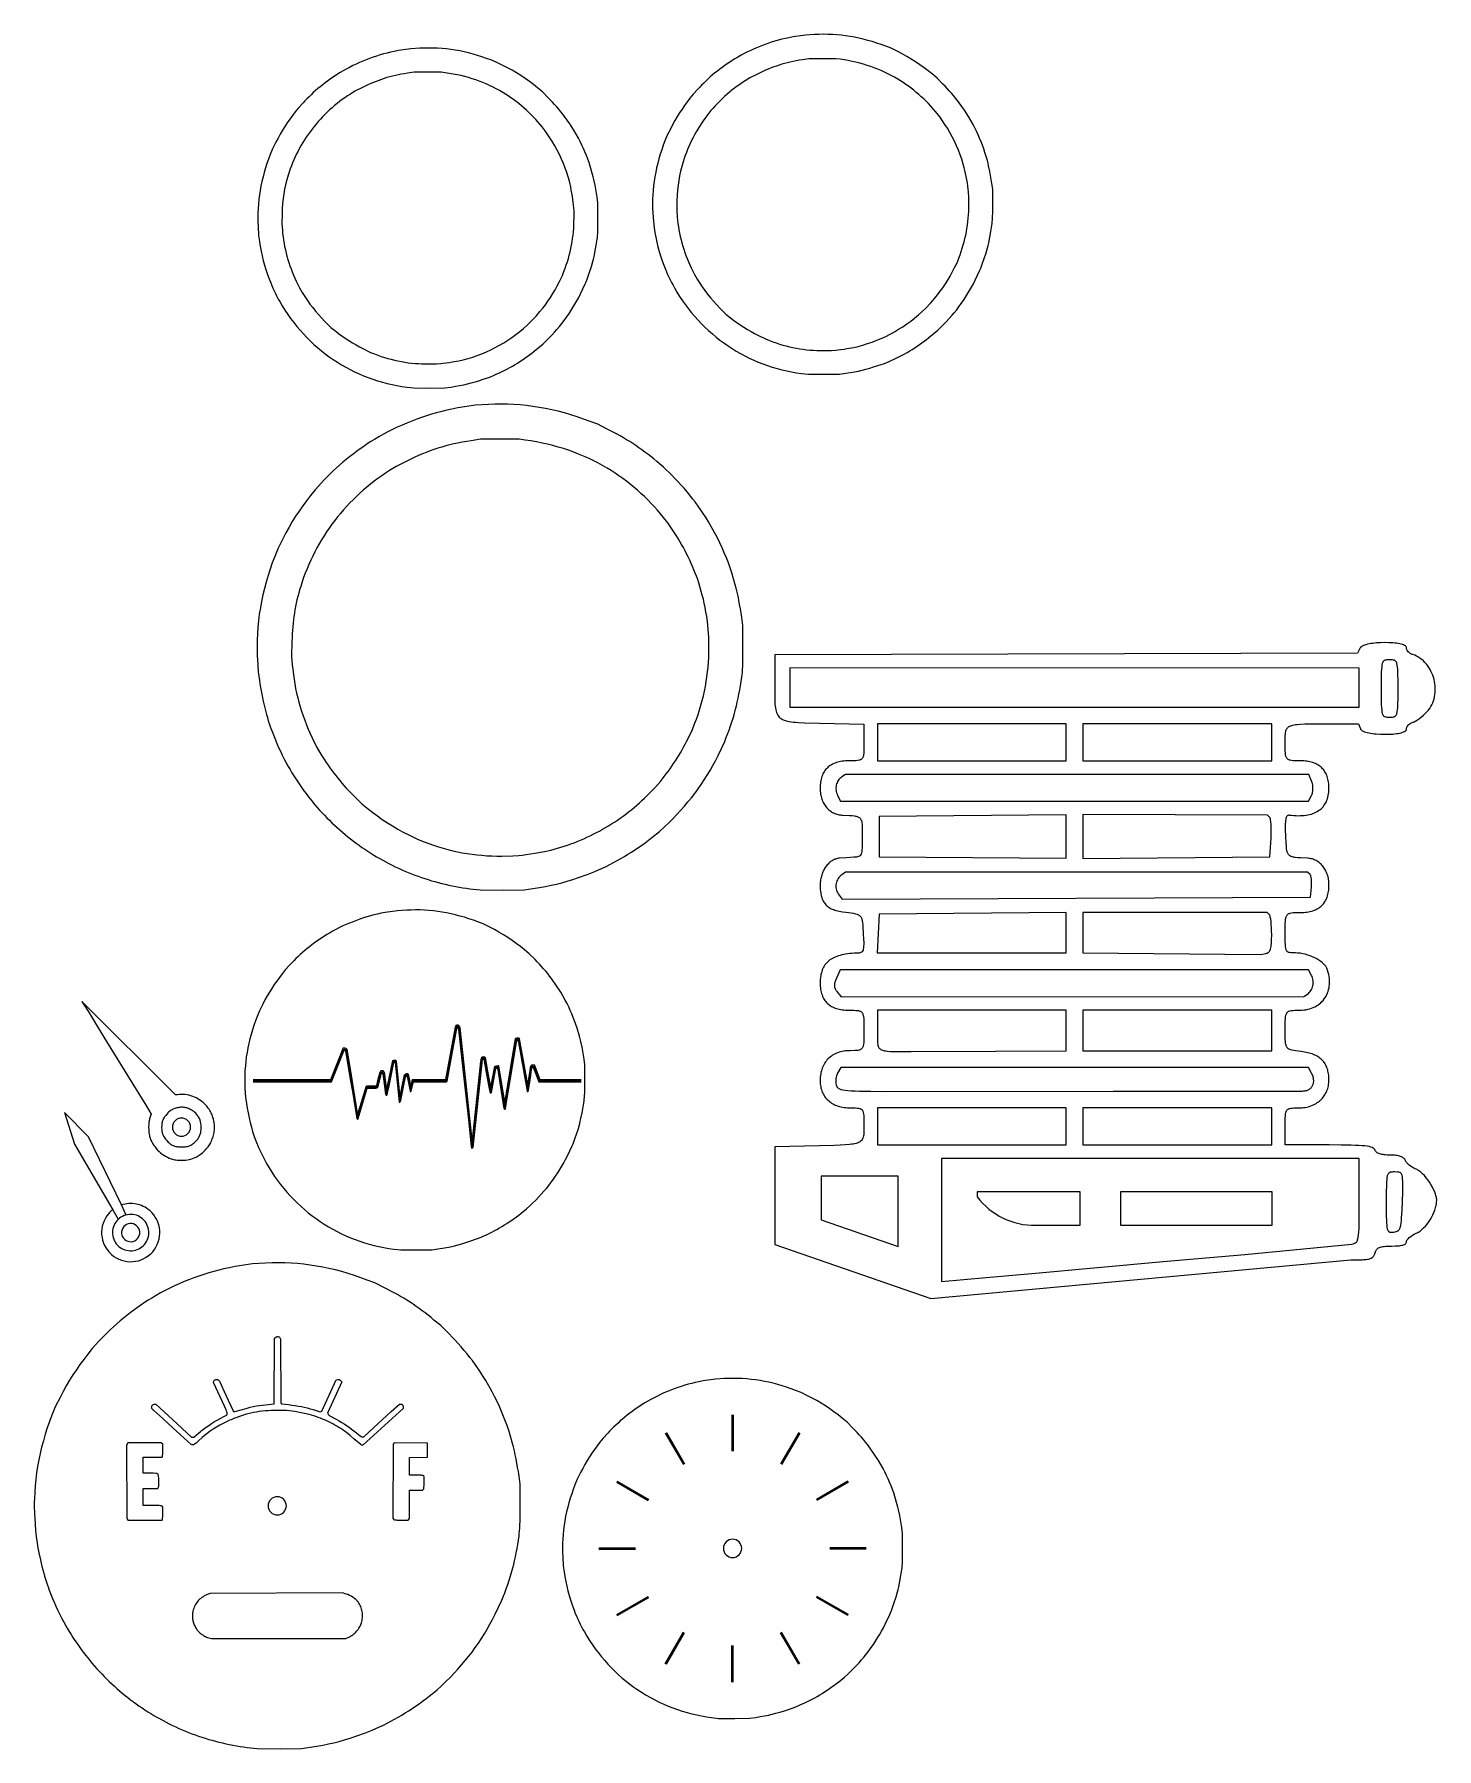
# Model space of a CAD drawing. Extents: x 2619 to 2850, y 2750 to 3032.
import ezdxf

# ---------------------------------------------------------------- set-up
doc = ezdxf.new("R2010")
doc.units = 0
for name, color, linetype in [('3MM_ENGRAVE', 4, 'CONTINUOUS'), ('6MM_CUT', 231, 'CONTINUOUS'), ('6MM_ENGRAVE', 245, 'CONTINUOUS')]:
    doc.layers.add(name, color=color, linetype=linetype)

msp = doc.modelspace()

# ---------------------------------------------------------------- linework, layer by layer
at = {"layer": '3MM_ENGRAVE'}
for points in [[(2631.56, 2838.85), (2632.48, 2837.27)], [(2633.78, 2837.98), (2632.99, 2839.63)]]:
    msp.add_lwpolyline(points, dxfattribs=at)
at = {"layer": '6MM_CUT'}
for points in [[(2748.82, 2976.41), (2751.23, 2976.43), (2752.26, 2976.58), (2753, 2976.7), (2753.69, 2976.82), (2754.34, 2976.95), (2754.97, 2977.09), (2755.59, 2977.25), (2756.21, 2977.42), (2756.85, 2977.62), (2757.52, 2977.84), (2758.62, 2978.22), (2759.38, 2978.54), (2759.82, 2978.73), (2760.25, 2978.93), (2760.69, 2979.14), (2761.12, 2979.35), (2761.54, 2979.57), (2761.96, 2979.8), (2762.38, 2980.03), (2762.79, 2980.28), (2763.2, 2980.52), (2763.61, 2980.78), (2764.01, 2981.04), (2764.41, 2981.31), (2764.8, 2981.59), (2765.18, 2981.87), (2765.57, 2982.16), (2765.95, 2982.46), (2766.84, 2983.17), (2767.41, 2983.7), (2767.9, 2984.16), (2768.37, 2984.63), (2768.83, 2985.11), (2769.27, 2985.58), (2769.7, 2986.07), (2770.12, 2986.56), (2770.52, 2987.05), (2770.9, 2987.55), (2771.28, 2988.07), (2771.64, 2988.58), (2771.99, 2989.11), (2772.33, 2989.65), (2772.66, 2990.19), (2772.98, 2990.75), (2773.28, 2991.32), (2773.58, 2991.9), (2774.35, 2993.55), (2774.5, 2993.9), (2774.67, 2994.36), (2774.85, 2994.86), (2775.02, 2995.34), (2775.39, 2996.43), (2775.6, 2997.24), (2775.7, 2997.63), (2775.8, 2998.06), (2776, 2998.98), (2776.17, 2999.95), (2776.32, 3000.93), (2776.35, 3001.22), (2776.38, 3001.52), (2776.41, 3001.85), (2776.42, 3002.21), (2776.45, 3003.13), (2776.45, 3004.4), (2776.45, 3006.89), (2776.32, 3007.84), (2776.16, 3008.84), (2775.98, 3009.82), (2775.78, 3010.75), (2775.68, 3011.19), (2775.57, 3011.6), (2775.18, 3012.95), (2774.98, 3013.54), (2774.77, 3014.12), (2774.54, 3014.71), (2774.3, 3015.29), (2774.05, 3015.86), (2773.78, 3016.43), (2773.51, 3016.99), (2773.22, 3017.54), (2772.49, 3018.86), (2771.79, 3019.93), (2770.94, 3021.14), (2770.65, 3021.52), (2770.34, 3021.91), (2770, 3022.31), (2769.66, 3022.71), (2769.31, 3023.11), (2768.96, 3023.49), (2768.6, 3023.86), (2768.26, 3024.21), (2767.3, 3025.17), (2766.52, 3025.82), (2765.84, 3026.37), (2765.15, 3026.89), (2764.46, 3027.39), (2763.75, 3027.87), (2763.04, 3028.32), (2762.31, 3028.75), (2761.57, 3029.16), (2760.81, 3029.55), (2759.71, 3030.09), (2758.84, 3030.42), (2758.09, 3030.7), (2757.35, 3030.95), (2756.61, 3031.19), (2755.88, 3031.4), (2755.15, 3031.59), (2754.42, 3031.76), (2753.69, 3031.92), (2752.96, 3032.05), (2752.24, 3032.16), (2751.51, 3032.25), (2750.78, 3032.32), (2750.05, 3032.36), (2749.32, 3032.39), (2748.59, 3032.4), (2747.85, 3032.39), (2747.12, 3032.36), (2745.61, 3032.28), (2743.58, 3031.99), (2742.9, 3031.84), (2742.32, 3031.72), (2741.73, 3031.58), (2741.15, 3031.42), (2740.57, 3031.26), (2739.99, 3031.08), (2739.42, 3030.89), (2738.85, 3030.68), (2738.28, 3030.47), (2737.72, 3030.24), (2737.16, 3030), (2736.61, 3029.75), (2736.07, 3029.49), (2735.53, 3029.22), (2735.01, 3028.94), (2734.49, 3028.65), (2733.98, 3028.35), (2733.57, 3028.09), (2733.16, 3027.83), (2732.75, 3027.55), (2732.33, 3027.26), (2731.92, 3026.96), (2731.52, 3026.66), (2731.12, 3026.35), (2730.72, 3026.03), (2730.34, 3025.71), (2729.96, 3025.38), (2729.58, 3025.05), (2729.22, 3024.71), (2728.87, 3024.38), (2728.53, 3024.04), (2728.21, 3023.7), (2727.89, 3023.37), (2727.13, 3022.53), (2726.61, 3021.88), (2726.15, 3021.29), (2725.71, 3020.69), (2725.3, 3020.1), (2724.89, 3019.49), (2724.51, 3018.87), (2724.14, 3018.23), (2723.78, 3017.58), (2723.43, 3016.91), (2722.87, 3015.8), (2722.49, 3014.85), (2722.21, 3014.12), (2721.95, 3013.39), (2721.71, 3012.65), (2721.5, 3011.91), (2721.3, 3011.17), (2721.12, 3010.43), (2720.96, 3009.69), (2720.83, 3008.94), (2720.71, 3008.2), (2720.62, 3007.45), (2720.55, 3006.71), (2720.49, 3005.97), (2720.46, 3005.22), (2720.45, 3004.48), (2720.46, 3003.74), (2720.49, 3003), (2720.58, 3001.55), (2720.72, 3000.55), (2720.84, 2999.77), (2720.99, 2998.97), (2721.15, 2998.18), (2721.34, 2997.4), (2721.53, 2996.64), (2721.74, 2995.93), (2721.96, 2995.27), (2722.18, 2994.68), (2722.41, 2994.09), (2722.56, 2993.7), (2722.73, 2993.29), (2722.93, 2992.85), (2723.14, 2992.41), (2723.36, 2991.95), (2723.58, 2991.51), (2723.82, 2991.07), (2724.05, 2990.65), (2724.47, 2989.93), (2724.91, 2989.22), (2725.37, 2988.53), (2725.85, 2987.86), (2726.35, 2987.2), (2726.86, 2986.56), (2727.39, 2985.93), (2727.94, 2985.32), (2728.5, 2984.73), (2729.08, 2984.16), (2729.68, 2983.6), (2730.29, 2983.07), (2730.91, 2982.55), (2731.55, 2982.05), (2732.2, 2981.57), (2732.87, 2981.1), (2733.55, 2980.66), (2734.24, 2980.24), (2734.94, 2979.84), (2735.65, 2979.45), (2736.38, 2979.09), (2737.12, 2978.75), (2737.86, 2978.43), (2738.62, 2978.13), (2739.39, 2977.86), (2740.16, 2977.6), (2740.95, 2977.37), (2741.74, 2977.16), (2742.54, 2976.98), (2743.35, 2976.81), (2744.16, 2976.67), (2744.99, 2976.56), (2746.15, 2976.41)], [(2683.83, 2974.15), (2686.24, 2974.17), (2687.27, 2974.32), (2688.01, 2974.44), (2688.7, 2974.56), (2689.35, 2974.69), (2689.98, 2974.83), (2690.6, 2974.99), (2691.22, 2975.17), (2691.86, 2975.36), (2692.53, 2975.59), (2693.63, 2975.96), (2694.39, 2976.28), (2694.83, 2976.47), (2695.26, 2976.67), (2695.7, 2976.88), (2696.12, 2977.09), (2696.55, 2977.31), (2696.97, 2977.54), (2697.39, 2977.78), (2697.8, 2978.02), (2698.21, 2978.27), (2698.62, 2978.52), (2699.02, 2978.78), (2699.41, 2979.05), (2699.81, 2979.33), (2700.19, 2979.61), (2700.58, 2979.9), (2700.95, 2980.2), (2701.85, 2980.91), (2702.42, 2981.44), (2702.91, 2981.9), (2703.38, 2982.37), (2703.84, 2982.85), (2704.28, 2983.33), (2704.71, 2983.81), (2705.12, 2984.3), (2705.52, 2984.79), (2705.91, 2985.3), (2706.29, 2985.81), (2706.65, 2986.32), (2707, 2986.85), (2707.34, 2987.39), (2707.67, 2987.94), (2707.99, 2988.49), (2708.29, 2989.06), (2708.59, 2989.64), (2709.36, 2991.29), (2709.5, 2991.64), (2709.68, 2992.1), (2709.86, 2992.6), (2710.03, 2993.08), (2710.39, 2994.17), (2710.61, 2994.98), (2710.71, 2995.37), (2710.81, 2995.8), (2711.01, 2996.72), (2711.18, 2997.7), (2711.33, 2998.67), (2711.36, 2998.96), (2711.39, 2999.27), (2711.42, 2999.59), (2711.43, 2999.95), (2711.45, 3000.87), (2711.46, 3002.14), (2711.46, 3004.63), (2711.33, 3005.58), (2711.17, 3006.58), (2710.99, 3007.56), (2710.79, 3008.49), (2710.69, 3008.93), (2710.58, 3009.34), (2710.19, 3010.69), (2709.99, 3011.28), (2709.78, 3011.86), (2709.55, 3012.45), (2709.31, 3013.03), (2709.06, 3013.61), (2708.79, 3014.17), (2708.52, 3014.73), (2708.23, 3015.28), (2707.5, 3016.6), (2706.8, 3017.67), (2705.95, 3018.88), (2705.66, 3019.26), (2705.35, 3019.65), (2705.01, 3020.05), (2704.67, 3020.45), (2704.32, 3020.85), (2703.97, 3021.23), (2703.61, 3021.6), (2703.27, 3021.95), (2702.31, 3022.91), (2701.52, 3023.56), (2700.85, 3024.11), (2700.16, 3024.63), (2699.47, 3025.13), (2698.76, 3025.61), (2698.05, 3026.06), (2697.32, 3026.49), (2696.58, 3026.9), (2695.82, 3027.29), (2694.72, 3027.83), (2693.84, 3028.17), (2693.1, 3028.44), (2692.36, 3028.7), (2691.62, 3028.93), (2690.89, 3029.14), (2690.16, 3029.33), (2689.43, 3029.51), (2688.7, 3029.66), (2687.97, 3029.79), (2687.24, 3029.9), (2686.52, 3029.99), (2685.79, 3030.06), (2685.06, 3030.11), (2684.33, 3030.13), (2683.6, 3030.14), (2682.86, 3030.13), (2682.12, 3030.1), (2680.62, 3030.02), (2678.59, 3029.73), (2677.91, 3029.59), (2677.32, 3029.46), (2676.74, 3029.32), (2676.16, 3029.17), (2675.58, 3029), (2675, 3028.82), (2674.43, 3028.63), (2673.85, 3028.43), (2673.29, 3028.21), (2672.73, 3027.98), (2672.17, 3027.74), (2671.62, 3027.5), (2671.08, 3027.24), (2670.54, 3026.96), (2670.02, 3026.68), (2669.5, 3026.39), (2668.99, 3026.09), (2668.58, 3025.84), (2668.17, 3025.57), (2667.75, 3025.29), (2667.34, 3025), (2666.93, 3024.7), (2666.53, 3024.4), (2666.13, 3024.09), (2665.73, 3023.77), (2665.34, 3023.45), (2664.96, 3023.12), (2664.59, 3022.79), (2664.23, 3022.45), (2663.88, 3022.12), (2663.54, 3021.78), (2663.21, 3021.44), (2662.9, 3021.11), (2662.14, 3020.27), (2661.62, 3019.62), (2661.16, 3019.03), (2660.72, 3018.44), (2660.3, 3017.84), (2659.9, 3017.23), (2659.52, 3016.61), (2659.15, 3015.98), (2658.79, 3015.32), (2658.43, 3014.65), (2657.88, 3013.54), (2657.5, 3012.59), (2657.22, 3011.86), (2656.96, 3011.13), (2656.72, 3010.39), (2656.5, 3009.65), (2656.31, 3008.91), (2656.13, 3008.17), (2655.97, 3007.43), (2655.84, 3006.68), (2655.72, 3005.94), (2655.63, 3005.2), (2655.55, 3004.45), (2655.5, 3003.71), (2655.47, 3002.97), (2655.46, 3002.22), (2655.47, 3001.48), (2655.5, 3000.75), (2655.59, 2999.29), (2655.73, 2998.29), (2655.85, 2997.51), (2655.99, 2996.71), (2656.16, 2995.92), (2656.35, 2995.14), (2656.54, 2994.38), (2656.75, 2993.67), (2656.97, 2993.01), (2657.19, 2992.42), (2657.41, 2991.84), (2657.57, 2991.45), (2657.74, 2991.03), (2657.94, 2990.59), (2658.15, 2990.15), (2658.37, 2989.7), (2658.59, 2989.25), (2658.82, 2988.81), (2659.06, 2988.39), (2659.48, 2987.67), (2659.92, 2986.96), (2660.38, 2986.27), (2660.86, 2985.6), (2661.36, 2984.94), (2661.87, 2984.3), (2662.4, 2983.67), (2662.95, 2983.06), (2663.51, 2982.47), (2664.09, 2981.9), (2664.69, 2981.34), (2665.3, 2980.81), (2665.92, 2980.29), (2666.56, 2979.79), (2667.21, 2979.31), (2667.88, 2978.84), (2668.56, 2978.4), (2669.25, 2977.98), (2669.95, 2977.58), (2670.66, 2977.2), (2671.39, 2976.83), (2672.13, 2976.49), (2672.87, 2976.17), (2673.63, 2975.88), (2674.4, 2975.6), (2675.17, 2975.35), (2675.96, 2975.11), (2676.75, 2974.91), (2677.55, 2974.72), (2678.36, 2974.56), (2679.17, 2974.42), (2679.99, 2974.3), (2681.16, 2974.16)], [(2752.46, 2980.64), (2753.57, 2980.83), (2754.3, 2981.01), (2755.08, 2981.22), (2755.85, 2981.46), (2756.61, 2981.72), (2757.36, 2982.01), (2758.1, 2982.32), (2758.84, 2982.66), (2759.56, 2983.02), (2760.26, 2983.41), (2760.96, 2983.82), (2761.64, 2984.25), (2762.31, 2984.7), (2762.96, 2985.17), (2763.59, 2985.67), (2764.21, 2986.18), (2764.81, 2986.72), (2765.39, 2987.27), (2766.29, 2988.17), (2766.93, 2988.94), (2767.39, 2989.5), (2767.83, 2990.08), (2768.26, 2990.68), (2768.66, 2991.29), (2769.06, 2991.91), (2769.43, 2992.55), (2769.79, 2993.21), (2770.12, 2993.87), (2770.63, 2994.9), (2770.88, 2995.56), (2771.08, 2996.09), (2771.27, 2996.63), (2771.45, 2997.17), (2771.61, 2997.71), (2771.76, 2998.25), (2771.89, 2998.79), (2772.02, 2999.34), (2772.13, 2999.89), (2772.22, 3000.44), (2772.31, 3000.99), (2772.38, 3001.55), (2772.44, 3002.11), (2772.48, 3002.67), (2772.51, 3003.23), (2772.53, 3003.79), (2772.54, 3004.36), (2772.54, 3005.57), (2772.46, 3006.45), (2772.42, 3006.91), (2772.35, 3007.41), (2772.28, 3007.92), (2772.19, 3008.44), (2772.1, 3008.96), (2771.99, 3009.47), (2771.89, 3009.95), (2771.77, 3010.41), (2771.37, 3011.83), (2771.11, 3012.57), (2770.81, 3013.32), (2770.49, 3014.06), (2770.15, 3014.8), (2769.78, 3015.53), (2769.39, 3016.24), (2768.99, 3016.92), (2768.57, 3017.57), (2767.81, 3018.73), (2767.31, 3019.35), (2766.96, 3019.77), (2766.61, 3020.18), (2766.24, 3020.58), (2765.87, 3020.98), (2765.49, 3021.37), (2765.1, 3021.75), (2764.7, 3022.12), (2764.29, 3022.49), (2763.87, 3022.84), (2763.45, 3023.19), (2763.03, 3023.52), (2762.59, 3023.84), (2762.15, 3024.16), (2761.71, 3024.46), (2761.26, 3024.75), (2760.81, 3025.03), (2760.28, 3025.34), (2759.74, 3025.63), (2759.2, 3025.91), (2758.65, 3026.18), (2758.09, 3026.43), (2757.52, 3026.66), (2756.94, 3026.89), (2756.36, 3027.1), (2755.77, 3027.29), (2755.17, 3027.47), (2754.55, 3027.64), (2753.93, 3027.79), (2753.3, 3027.93), (2752.66, 3028.06), (2752.01, 3028.18), (2751.34, 3028.28), (2750.65, 3028.37), (2746.19, 3028.36), (2745.13, 3028.2), (2744.61, 3028.12), (2744.11, 3028.03), (2743.61, 3027.93), (2743.13, 3027.83), (2742.66, 3027.71), (2742.19, 3027.59), (2741.73, 3027.47), (2741.28, 3027.33), (2740.84, 3027.18), (2740.39, 3027.02), (2739.95, 3026.86), (2739.51, 3026.68), (2739.06, 3026.49), (2738.62, 3026.29), (2738.17, 3026.08), (2737.71, 3025.86), (2736.47, 3025.23), (2735.71, 3024.76), (2735.26, 3024.46), (2734.82, 3024.16), (2734.38, 3023.85), (2733.95, 3023.53), (2733.52, 3023.2), (2733.11, 3022.86), (2732.7, 3022.51), (2732.3, 3022.15), (2731.9, 3021.78), (2731.52, 3021.41), (2731.15, 3021.02), (2730.78, 3020.63), (2730.42, 3020.23), (2730.07, 3019.83), (2729.73, 3019.41), (2729.4, 3018.99), (2729.08, 3018.56), (2728.77, 3018.13), (2728.47, 3017.68), (2728.17, 3017.24), (2727.89, 3016.78), (2727.62, 3016.32), (2727.36, 3015.85), (2727.11, 3015.38), (2726.86, 3014.9), (2726.63, 3014.42), (2726.41, 3013.93), (2726.21, 3013.44), (2726.01, 3012.94), (2725.82, 3012.44), (2725.65, 3011.93), (2725.48, 3011.42), (2725.25, 3010.62), (2725.05, 3009.85), (2724.89, 3009.08), (2724.75, 3008.32), (2724.64, 3007.55), (2724.56, 3006.75), (2724.5, 3005.93), (2724.47, 3005.06), (2724.43, 3003.38), (2724.51, 3002.36), (2724.57, 3001.81), (2724.63, 3001.27), (2724.71, 3000.72), (2724.8, 3000.18), (2724.9, 2999.65), (2725.01, 2999.11), (2725.14, 2998.58), (2725.28, 2998.05), (2725.43, 2997.53), (2725.59, 2997.01), (2725.76, 2996.49), (2725.95, 2995.97), (2726.15, 2995.46), (2726.36, 2994.95), (2726.58, 2994.45), (2726.82, 2993.95), (2727.34, 2992.85), (2727.81, 2992.08), (2728.21, 2991.43), (2728.63, 2990.8), (2729.06, 2990.19), (2729.51, 2989.6), (2729.98, 2989.02), (2730.47, 2988.45), (2730.99, 2987.89), (2731.53, 2987.33), (2732.52, 2986.34), (2733.29, 2985.72), (2733.78, 2985.34), (2734.32, 2984.95), (2734.89, 2984.55), (2735.48, 2984.16), (2736.07, 2983.79), (2736.66, 2983.44), (2737.24, 2983.12), (2737.78, 2982.85), (2739.03, 2982.23), (2739.71, 2981.96), (2740.26, 2981.76), (2740.8, 2981.57), (2741.35, 2981.39), (2741.9, 2981.23), (2742.45, 2981.08), (2743, 2980.94), (2743.55, 2980.82), (2744.11, 2980.71), (2744.67, 2980.62), (2745.23, 2980.54), (2745.79, 2980.47), (2746.36, 2980.41), (2746.93, 2980.37), (2747.51, 2980.34), (2748.09, 2980.33), (2748.67, 2980.33), (2749.92, 2980.34), (2750.64, 2980.4), (2751, 2980.43), (2751.47, 2980.49), (2751.98, 2980.57)], [(2687.44, 2978.44), (2688.55, 2978.62), (2689.28, 2978.81), (2690.06, 2979.02), (2690.83, 2979.26), (2691.59, 2979.52), (2692.34, 2979.81), (2693.08, 2980.12), (2693.81, 2980.46), (2694.53, 2980.82), (2695.24, 2981.2), (2695.94, 2981.61), (2696.62, 2982.04), (2697.28, 2982.49), (2697.93, 2982.97), (2698.57, 2983.46), (2699.19, 2983.98), (2699.78, 2984.51), (2700.36, 2985.07), (2701.27, 2985.97), (2701.91, 2986.73), (2702.37, 2987.3), (2702.81, 2987.88), (2703.23, 2988.47), (2703.64, 2989.08), (2704.03, 2989.71), (2704.41, 2990.35), (2704.76, 2991), (2705.1, 2991.67), (2705.6, 2992.69), (2705.86, 2993.36), (2706.06, 2993.89), (2706.25, 2994.42), (2706.42, 2994.96), (2706.59, 2995.5), (2706.73, 2996.04), (2706.87, 2996.59), (2706.99, 2997.13), (2707.1, 2997.68), (2707.2, 2998.23), (2707.28, 2998.79), (2707.35, 2999.34), (2707.41, 2999.9), (2707.46, 3000.46), (2707.49, 3001.02), (2707.51, 3001.59), (2707.52, 3002.16), (2707.52, 3003.36), (2707.44, 3004.24), (2707.39, 3004.71), (2707.33, 3005.2), (2707.26, 3005.71), (2707.17, 3006.24), (2707.07, 3006.76), (2706.97, 3007.26), (2706.86, 3007.75), (2706.75, 3008.2), (2706.34, 3009.63), (2706.08, 3010.37), (2705.79, 3011.11), (2705.47, 3011.86), (2705.12, 3012.6), (2704.76, 3013.32), (2704.37, 3014.03), (2703.97, 3014.71), (2703.55, 3015.37), (2702.79, 3016.52), (2702.29, 3017.14), (2701.94, 3017.56), (2701.58, 3017.97), (2701.22, 3018.38), (2700.85, 3018.78), (2700.46, 3019.16), (2700.07, 3019.55), (2699.67, 3019.92), (2699.27, 3020.28), (2698.85, 3020.64), (2698.43, 3020.98), (2698, 3021.32), (2697.57, 3021.64), (2697.13, 3021.95), (2696.69, 3022.25), (2696.24, 3022.55), (2695.79, 3022.82), (2695.26, 3023.13), (2694.72, 3023.43), (2694.18, 3023.71), (2693.62, 3023.97), (2693.06, 3024.22), (2692.5, 3024.46), (2691.92, 3024.68), (2691.34, 3024.89), (2690.74, 3025.09), (2690.14, 3025.27), (2689.53, 3025.43), (2688.91, 3025.59), (2688.28, 3025.73), (2687.64, 3025.86), (2686.98, 3025.97), (2686.32, 3026.07), (2685.63, 3026.17), (2681.17, 3026.16), (2680.11, 3026), (2679.59, 3025.91), (2679.08, 3025.82), (2678.59, 3025.73), (2678.11, 3025.62), (2677.63, 3025.51), (2677.17, 3025.39), (2676.71, 3025.26), (2676.26, 3025.12), (2675.81, 3024.98), (2675.37, 3024.82), (2674.92, 3024.65), (2674.48, 3024.48), (2674.04, 3024.29), (2673.59, 3024.09), (2673.14, 3023.88), (2672.69, 3023.65), (2671.45, 3023.03), (2670.69, 3022.55), (2670.24, 3022.26), (2669.79, 3021.96), (2669.35, 3021.64), (2668.92, 3021.32), (2668.5, 3020.99), (2668.08, 3020.65), (2667.67, 3020.3), (2667.27, 3019.94), (2666.88, 3019.58), (2666.5, 3019.2), (2666.12, 3018.82), (2665.76, 3018.43), (2665.4, 3018.03), (2665.05, 3017.62), (2664.71, 3017.21), (2664.38, 3016.79), (2664.06, 3016.36), (2663.75, 3015.92), (2663.44, 3015.48), (2663.15, 3015.03), (2662.87, 3014.58), (2662.6, 3014.12), (2662.33, 3013.65), (2662.08, 3013.18), (2661.84, 3012.7), (2661.61, 3012.21), (2661.39, 3011.73), (2661.18, 3011.23), (2660.98, 3010.73), (2660.8, 3010.23), (2660.62, 3009.72), (2660.46, 3009.21), (2660.23, 3008.42), (2660.03, 3007.64), (2659.86, 3006.88), (2659.73, 3006.11), (2659.62, 3005.34), (2659.54, 3004.55), (2659.48, 3003.72), (2659.45, 3002.85), (2659.4, 3001.17), (2659.49, 3000.16), (2659.54, 2999.61), (2659.61, 2999.06), (2659.68, 2998.52), (2659.77, 2997.98), (2659.87, 2997.44), (2659.99, 2996.91), (2660.11, 2996.38), (2660.25, 2995.85), (2660.4, 2995.32), (2660.56, 2994.8), (2660.74, 2994.28), (2660.92, 2993.77), (2661.12, 2993.26), (2661.33, 2992.75), (2661.56, 2992.24), (2661.79, 2991.74), (2662.32, 2990.65), (2662.78, 2989.88), (2663.19, 2989.22), (2663.61, 2988.59), (2664.04, 2987.98), (2664.49, 2987.39), (2664.96, 2986.81), (2665.45, 2986.25), (2665.96, 2985.69), (2666.51, 2985.13), (2667.5, 2984.14), (2668.27, 2983.52), (2668.76, 2983.14), (2669.29, 2982.74), (2669.86, 2982.35), (2670.45, 2981.96), (2671.05, 2981.59), (2671.64, 2981.24), (2672.21, 2980.92), (2672.75, 2980.64), (2674, 2980.02), (2674.69, 2979.76), (2675.23, 2979.56), (2675.78, 2979.36), (2676.33, 2979.19), (2676.87, 2979.02), (2677.42, 2978.88), (2677.98, 2978.74), (2678.53, 2978.62), (2679.09, 2978.51), (2679.64, 2978.41), (2680.21, 2978.33), (2680.77, 2978.26), (2681.34, 2978.21), (2681.91, 2978.17), (2682.48, 2978.14), (2683.06, 2978.12), (2683.65, 2978.12), (2684.9, 2978.13), (2685.61, 2978.19), (2685.98, 2978.23), (2686.45, 2978.29), (2686.95, 2978.36)], [(2695.86, 2891.49), (2699.3, 2891.52), (2700.76, 2891.74), (2701.83, 2891.9), (2702.81, 2892.08), (2703.74, 2892.27), (2704.64, 2892.47), (2705.52, 2892.69), (2706.41, 2892.94), (2707.32, 2893.22), (2708.28, 2893.54), (2709.85, 2894.08), (2710.93, 2894.54), (2711.56, 2894.81), (2712.19, 2895.1), (2712.81, 2895.39), (2713.42, 2895.7), (2714.03, 2896.01), (2714.63, 2896.34), (2715.23, 2896.67), (2715.82, 2897.02), (2716.4, 2897.37), (2716.98, 2897.74), (2717.55, 2898.11), (2718.12, 2898.5), (2718.68, 2898.89), (2719.23, 2899.29), (2719.78, 2899.71), (2720.32, 2900.13), (2721.6, 2901.15), (2722.41, 2901.9), (2723.11, 2902.57), (2723.78, 2903.24), (2724.44, 2903.92), (2725.07, 2904.6), (2725.68, 2905.29), (2726.28, 2905.99), (2726.85, 2906.7), (2727.4, 2907.41), (2727.94, 2908.14), (2728.45, 2908.88), (2728.96, 2909.64), (2729.44, 2910.4), (2729.91, 2911.18), (2730.36, 2911.98), (2730.8, 2912.79), (2731.23, 2913.62), (2732.33, 2915.97), (2732.53, 2916.48), (2732.78, 2917.13), (2733.04, 2917.84), (2733.28, 2918.53), (2733.81, 2920.1), (2734.11, 2921.25), (2734.26, 2921.81), (2734.4, 2922.42), (2734.54, 2923.07), (2734.68, 2923.74), (2734.81, 2924.43), (2734.93, 2925.13), (2735.04, 2925.83), (2735.14, 2926.52), (2735.19, 2926.94), (2735.23, 2927.37), (2735.26, 2927.83), (2735.29, 2928.35), (2735.31, 2928.96), (2735.32, 2929.66), (2735.33, 2931.48), (2735.33, 2935.03), (2735.14, 2936.39), (2735.03, 2937.11), (2734.91, 2937.82), (2734.79, 2938.53), (2734.65, 2939.23), (2734.52, 2939.9), (2734.37, 2940.55), (2734.22, 2941.18), (2734.07, 2941.76), (2733.51, 2943.7), (2733.23, 2944.53), (2732.93, 2945.37), (2732.6, 2946.2), (2732.26, 2947.03), (2731.9, 2947.86), (2731.52, 2948.67), (2731.12, 2949.47), (2730.72, 2950.25), (2729.67, 2952.14), (2729.26, 2952.76), (2728.66, 2953.67), (2727.46, 2955.39), (2727.04, 2955.93), (2726.59, 2956.49), (2726.12, 2957.06), (2725.63, 2957.64), (2725.13, 2958.2), (2724.62, 2958.75), (2724.12, 2959.28), (2723.63, 2959.78), (2722.25, 2961.15), (2721.13, 2962.08), (2720.65, 2962.48), (2720.16, 2962.86), (2719.68, 2963.24), (2719.19, 2963.61), (2718.69, 2963.97), (2718.19, 2964.32), (2717.69, 2964.67), (2717.19, 2965), (2716.68, 2965.33), (2716.16, 2965.65), (2715.65, 2965.96), (2715.12, 2966.26), (2714.6, 2966.56), (2714.06, 2966.85), (2713.53, 2967.13), (2712.98, 2967.4), (2711.42, 2968.18), (2710.16, 2968.66), (2709.1, 2969.05), (2708.04, 2969.41), (2706.99, 2969.75), (2705.94, 2970.05), (2704.89, 2970.33), (2703.85, 2970.57), (2702.81, 2970.79), (2701.77, 2970.97), (2700.73, 2971.13), (2699.69, 2971.26), (2698.65, 2971.36), (2697.61, 2971.43), (2696.57, 2971.47), (2695.52, 2971.48), (2694.47, 2971.47), (2693.42, 2971.42), (2691.27, 2971.31), (2688.37, 2970.89), (2687.39, 2970.69), (2686.56, 2970.5), (2685.73, 2970.3), (2684.9, 2970.08), (2684.07, 2969.85), (2683.24, 2969.59), (2682.42, 2969.32), (2681.61, 2969.03), (2680.8, 2968.72), (2679.99, 2968.39), (2679.2, 2968.05), (2678.41, 2967.7), (2677.64, 2967.33), (2676.87, 2966.94), (2676.12, 2966.54), (2675.38, 2966.12), (2674.66, 2965.7), (2674.07, 2965.33), (2673.48, 2964.95), (2672.89, 2964.55), (2672.3, 2964.14), (2671.72, 2963.71), (2671.14, 2963.28), (2670.57, 2962.83), (2670, 2962.38), (2669.45, 2961.92), (2668.9, 2961.45), (2668.37, 2960.97), (2667.86, 2960.5), (2667.35, 2960.02), (2666.87, 2959.53), (2666.4, 2959.05), (2665.96, 2958.57), (2664.87, 2957.37), (2664.13, 2956.44), (2663.47, 2955.6), (2662.85, 2954.76), (2662.25, 2953.9), (2661.68, 2953.03), (2661.12, 2952.15), (2660.59, 2951.24), (2660.08, 2950.31), (2659.58, 2949.34), (2658.78, 2947.77), (2658.24, 2946.41), (2657.84, 2945.37), (2657.47, 2944.32), (2657.13, 2943.27), (2656.82, 2942.21), (2656.54, 2941.15), (2656.28, 2940.09), (2656.06, 2939.03), (2655.87, 2937.97), (2655.7, 2936.91), (2655.57, 2935.84), (2655.46, 2934.78), (2655.39, 2933.72), (2655.34, 2932.66), (2655.33, 2932.13), (2655.33, 2931.6), (2655.33, 2931.07), (2655.34, 2930.54), (2655.36, 2930.01), (2655.39, 2929.49), (2655.51, 2927.41), (2655.71, 2925.98), (2655.79, 2925.42), (2655.88, 2924.86), (2656.09, 2923.72), (2656.33, 2922.59), (2656.59, 2921.47), (2656.88, 2920.4), (2657.02, 2919.88), (2657.17, 2919.38), (2657.33, 2918.9), (2657.48, 2918.44), (2657.64, 2918), (2657.8, 2917.59), (2658.12, 2916.76), (2658.34, 2916.2), (2658.59, 2915.61), (2658.87, 2914.98), (2659.16, 2914.34), (2659.48, 2913.7), (2659.8, 2913.06), (2660.13, 2912.43), (2660.46, 2911.84), (2660.76, 2911.32), (2661.07, 2910.81), (2661.38, 2910.3), (2661.7, 2909.8), (2662.02, 2909.3), (2662.36, 2908.81), (2662.7, 2908.32), (2663.04, 2907.85), (2663.39, 2907.37), (2663.75, 2906.9), (2664.11, 2906.44), (2664.48, 2905.99), (2664.86, 2905.54), (2665.24, 2905.09), (2665.63, 2904.66), (2666.03, 2904.23), (2666.43, 2903.8), (2666.83, 2903.38), (2667.24, 2902.97), (2667.66, 2902.56), (2668.08, 2902.16), (2668.51, 2901.77), (2668.94, 2901.38), (2669.38, 2901), (2669.82, 2900.63), (2670.27, 2900.26), (2670.73, 2899.9), (2671.18, 2899.54), (2671.65, 2899.2), (2672.12, 2898.86), (2672.59, 2898.52), (2673.07, 2898.2), (2673.55, 2897.88), (2674.04, 2897.57), (2674.53, 2897.26), (2675.02, 2896.96), (2675.52, 2896.67), (2676.03, 2896.39), (2676.53, 2896.11), (2677.05, 2895.84), (2677.56, 2895.58), (2678.08, 2895.32), (2678.61, 2895.08), (2679.14, 2894.84), (2679.67, 2894.61), (2680.2, 2894.38), (2680.74, 2894.17), (2681.28, 2893.96), (2681.83, 2893.76), (2682.38, 2893.56), (2682.93, 2893.38), (2683.49, 2893.2), (2684.04, 2893.03), (2684.61, 2892.87), (2685.17, 2892.71), (2685.74, 2892.57), (2686.31, 2892.43), (2686.88, 2892.3), (2687.46, 2892.18), (2688.04, 2892.07), (2688.62, 2891.97), (2689.2, 2891.87), (2689.79, 2891.78), (2690.38, 2891.71), (2692.05, 2891.5)], [(2701.06, 2897.54), (2702.64, 2897.81), (2703.69, 2898.07), (2704.24, 2898.22), (2704.8, 2898.37), (2705.35, 2898.53), (2705.89, 2898.71), (2706.44, 2898.89), (2706.98, 2899.08), (2707.52, 2899.28), (2708.06, 2899.49), (2708.59, 2899.71), (2709.12, 2899.94), (2709.64, 2900.18), (2710.16, 2900.42), (2710.68, 2900.68), (2711.19, 2900.94), (2711.7, 2901.21), (2712.2, 2901.49), (2712.7, 2901.78), (2713.2, 2902.07), (2713.69, 2902.38), (2714.17, 2902.69), (2714.65, 2903.01), (2715.12, 2903.33), (2715.59, 2903.67), (2716.05, 2904.01), (2716.51, 2904.36), (2716.96, 2904.72), (2717.4, 2905.08), (2717.84, 2905.45), (2718.27, 2905.83), (2718.69, 2906.22), (2719.11, 2906.61), (2719.52, 2907.01), (2720.82, 2908.3), (2721.73, 2909.39), (2722.06, 2909.79), (2722.38, 2910.19), (2722.7, 2910.61), (2723.01, 2911.02), (2723.32, 2911.45), (2723.62, 2911.87), (2723.91, 2912.31), (2724.2, 2912.75), (2724.48, 2913.19), (2724.76, 2913.64), (2725.03, 2914.1), (2725.3, 2914.55), (2725.55, 2915.02), (2725.8, 2915.49), (2726.05, 2915.96), (2726.29, 2916.44), (2727, 2917.9), (2727.37, 2918.85), (2727.66, 2919.61), (2727.93, 2920.38), (2728.18, 2921.14), (2728.41, 2921.92), (2728.62, 2922.69), (2728.82, 2923.47), (2728.99, 2924.25), (2729.15, 2925.03), (2729.29, 2925.82), (2729.41, 2926.61), (2729.51, 2927.4), (2729.59, 2928.2), (2729.66, 2929), (2729.7, 2929.81), (2729.73, 2930.61), (2729.74, 2931.43), (2729.74, 2933.15), (2729.63, 2934.4), (2729.56, 2935.07), (2729.47, 2935.77), (2729.37, 2936.51), (2729.24, 2937.25), (2729.11, 2937.99), (2728.96, 2938.72), (2728.81, 2939.41), (2728.64, 2940.06), (2728.06, 2942.1), (2727.88, 2942.62), (2727.69, 2943.15), (2727.49, 2943.68), (2727.27, 2944.22), (2727.05, 2944.75), (2726.82, 2945.28), (2726.57, 2945.81), (2726.32, 2946.34), (2726.06, 2946.86), (2725.8, 2947.37), (2725.52, 2947.88), (2725.24, 2948.39), (2724.96, 2948.88), (2724.67, 2949.36), (2724.37, 2949.84), (2724.07, 2950.3), (2722.98, 2951.94), (2722.27, 2952.83), (2721.77, 2953.43), (2721.27, 2954.02), (2720.74, 2954.6), (2720.21, 2955.16), (2719.66, 2955.72), (2719.1, 2956.27), (2718.53, 2956.8), (2717.95, 2957.32), (2717.36, 2957.82), (2716.76, 2958.31), (2716.15, 2958.79), (2715.53, 2959.26), (2714.9, 2959.7), (2714.27, 2960.13), (2713.63, 2960.55), (2712.98, 2960.95), (2712.22, 2961.39), (2711.46, 2961.81), (2710.68, 2962.21), (2709.89, 2962.59), (2709.09, 2962.95), (2708.28, 2963.28), (2707.46, 2963.6), (2706.63, 2963.9), (2705.78, 2964.18), (2704.92, 2964.44), (2704.04, 2964.68), (2703.16, 2964.9), (2702.25, 2965.1), (2701.34, 2965.28), (2700.41, 2965.44), (2699.46, 2965.59), (2698.47, 2965.73), (2692.1, 2965.71), (2690.58, 2965.48), (2689.84, 2965.36), (2689.12, 2965.23), (2688.41, 2965.09), (2687.72, 2964.94), (2687.05, 2964.78), (2686.39, 2964.61), (2685.73, 2964.43), (2685.09, 2964.23), (2684.45, 2964.02), (2683.81, 2963.8), (2683.18, 2963.56), (2682.55, 2963.31), (2681.91, 2963.04), (2681.28, 2962.75), (2680.64, 2962.45), (2679.99, 2962.13), (2678.21, 2961.24), (2677.13, 2960.56), (2676.48, 2960.14), (2675.85, 2959.71), (2675.22, 2959.26), (2674.6, 2958.8), (2674, 2958.33), (2673.4, 2957.84), (2672.82, 2957.35), (2672.25, 2956.83), (2671.69, 2956.31), (2671.14, 2955.77), (2670.6, 2955.23), (2670.08, 2954.67), (2669.57, 2954.1), (2669.07, 2953.52), (2668.59, 2952.93), (2668.11, 2952.32), (2667.65, 2951.71), (2667.21, 2951.09), (2666.78, 2950.46), (2666.36, 2949.82), (2665.96, 2949.17), (2665.57, 2948.51), (2665.19, 2947.84), (2664.83, 2947.17), (2664.49, 2946.48), (2664.16, 2945.79), (2663.85, 2945.09), (2663.55, 2944.39), (2663.27, 2943.68), (2663, 2942.96), (2662.75, 2942.23), (2662.52, 2941.5), (2662.34, 2940.93), (2662.19, 2940.36), (2662.04, 2939.81), (2661.9, 2939.26), (2661.78, 2938.71), (2661.66, 2938.17), (2661.56, 2937.62), (2661.47, 2937.08), (2661.39, 2936.53), (2661.32, 2935.97), (2661.25, 2935.41), (2661.2, 2934.84), (2661.15, 2934.26), (2661.12, 2933.66), (2661.09, 2933.05), (2661.07, 2932.42), (2661.01, 2930.02), (2661.13, 2928.57), (2661.2, 2927.78), (2661.3, 2927), (2661.41, 2926.23), (2661.53, 2925.45), (2661.68, 2924.69), (2661.84, 2923.92), (2662.02, 2923.16), (2662.22, 2922.41), (2662.43, 2921.66), (2662.66, 2920.92), (2662.91, 2920.18), (2663.18, 2919.44), (2663.46, 2918.71), (2663.76, 2917.98), (2664.08, 2917.26), (2664.42, 2916.55), (2665.17, 2914.98), (2665.83, 2913.88), (2666.12, 2913.41), (2666.41, 2912.95), (2666.71, 2912.49), (2667.01, 2912.05), (2667.32, 2911.61), (2667.63, 2911.18), (2667.95, 2910.75), (2668.27, 2910.33), (2668.6, 2909.92), (2668.94, 2909.51), (2669.29, 2909.1), (2669.64, 2908.69), (2670, 2908.29), (2670.38, 2907.89), (2670.76, 2907.49), (2671.16, 2907.09), (2672.57, 2905.68), (2673.67, 2904.8), (2674.37, 2904.25), (2675.14, 2903.69), (2675.95, 2903.12), (2676.79, 2902.57), (2677.64, 2902.04), (2678.49, 2901.54), (2679.3, 2901.08), (2679.7, 2900.88), (2680.08, 2900.69), (2681.87, 2899.81), (2682.84, 2899.43), (2683.62, 2899.14), (2684.4, 2898.86), (2685.18, 2898.61), (2685.96, 2898.38), (2686.75, 2898.16), (2687.54, 2897.97), (2688.33, 2897.8), (2689.12, 2897.64), (2689.92, 2897.5), (2690.72, 2897.39), (2691.53, 2897.29), (2692.34, 2897.21), (2693.16, 2897.15), (2693.98, 2897.11), (2694.81, 2897.09), (2695.64, 2897.09), (2697.42, 2897.1), (2698.45, 2897.19), (2698.97, 2897.24), (2699.64, 2897.33), (2700.36, 2897.43)], [(2849.56, 2840.35), (2849.56, 2840.51), (2849.54, 2840.68), (2849.51, 2840.85), (2849.48, 2841.03), (2849.43, 2841.21), (2849.37, 2841.4), (2849.23, 2841.79), (2849.05, 2842.18), (2848.85, 2842.58), (2848.62, 2842.98), (2848.37, 2843.38), (2848.1, 2843.76), (2847.82, 2844.12), (2847.53, 2844.46), (2847.23, 2844.77), (2846.93, 2845.04), (2846.78, 2845.16), (2846.63, 2845.27), (2846.48, 2845.37), (2846.33, 2845.46), (2846.19, 2845.54), (2846.04, 2845.6), (2845.77, 2845.71), (2845.51, 2845.86), (2845.26, 2846.02), (2845.02, 2846.2), (2844.81, 2846.4), (2844.63, 2846.59), (2844.56, 2846.69), (2844.49, 2846.78), (2844.44, 2846.88), (2844.4, 2846.97), (2844.35, 2847.08), (2844.29, 2847.18), (2844.21, 2847.27), (2844.12, 2847.35), (2844.01, 2847.43), (2843.89, 2847.51), (2843.76, 2847.57), (2843.61, 2847.63), (2843.44, 2847.68), (2843.27, 2847.72), (2843.07, 2847.76), (2842.87, 2847.79), (2842.64, 2847.81), (2842.41, 2847.83), (2841.88, 2847.84), (2841.38, 2847.86), (2841.14, 2847.87), (2840.92, 2847.9), (2840.72, 2847.93), (2840.52, 2847.96), (2840.35, 2848.01), (2840.18, 2848.06), (2840.03, 2848.11), (2839.89, 2848.17), (2839.77, 2848.24), (2839.67, 2848.32), (2839.57, 2848.4), (2839.5, 2848.48), (2839.44, 2848.58), (2839.39, 2848.68), (2839.36, 2848.74), (2839.33, 2848.8), (2839.28, 2848.85), (2839.23, 2848.91), (2839.17, 2848.96), (2839.1, 2849.01), (2838.93, 2849.09), (2838.71, 2849.17), (2838.44, 2849.24), (2838.12, 2849.3), (2837.73, 2849.35), (2837.28, 2849.39), (2836.76, 2849.42), (2836.16, 2849.45), (2835.48, 2849.47), (2833.85, 2849.5), (2831.84, 2849.51), (2824.61, 2849.51), (2824.61, 2852.56), (2824.61, 2853.57), (2824.62, 2853.97), (2824.64, 2854.32), (2824.68, 2854.62), (2824.73, 2854.87), (2824.76, 2854.97), (2824.8, 2855.07), (2824.84, 2855.15), (2824.89, 2855.23), (2824.95, 2855.3), (2825.01, 2855.36), (2825.08, 2855.41), (2825.16, 2855.45), (2825.24, 2855.49), (2825.34, 2855.52), (2825.56, 2855.56), (2825.81, 2855.59), (2826.11, 2855.6), (2826.85, 2855.61), (2827.13, 2855.62), (2827.39, 2855.63), (2827.65, 2855.66), (2827.91, 2855.7), (2828.16, 2855.75), (2828.4, 2855.8), (2828.64, 2855.87), (2828.86, 2855.95), (2829.09, 2856.04), (2829.3, 2856.14), (2829.51, 2856.24), (2829.71, 2856.36), (2829.9, 2856.48), (2830.09, 2856.61), (2830.27, 2856.75), (2830.44, 2856.9), (2830.6, 2857.06), (2830.75, 2857.22), (2830.89, 2857.4), (2831.02, 2857.58), (2831.15, 2857.76), (2831.26, 2857.96), (2831.36, 2858.16), (2831.46, 2858.37), (2831.54, 2858.58), (2831.61, 2858.8), (2831.68, 2859.03), (2831.73, 2859.26), (2831.77, 2859.5), (2831.8, 2859.74), (2831.82, 2859.99), (2831.82, 2860.24), (2831.82, 2860.5), (2831.8, 2860.75), (2831.78, 2860.99), (2831.75, 2861.23), (2831.71, 2861.46), (2831.66, 2861.68), (2831.61, 2861.89), (2831.54, 2862.1), (2831.47, 2862.3), (2831.38, 2862.49), (2831.29, 2862.67), (2831.19, 2862.85), (2831.08, 2863.02), (2830.96, 2863.18), (2830.83, 2863.34), (2830.69, 2863.48), (2830.54, 2863.63), (2830.39, 2863.76), (2830.22, 2863.89), (2830.05, 2864), (2829.86, 2864.12), (2829.67, 2864.22), (2829.47, 2864.32), (2829.26, 2864.41), (2829.03, 2864.5), (2828.8, 2864.57), (2828.56, 2864.64), (2828.31, 2864.71), (2828.06, 2864.76), (2827.79, 2864.81), (2827.51, 2864.86), (2827.22, 2864.89), (2826.36, 2865), (2826.01, 2865.05), (2825.71, 2865.11), (2825.46, 2865.19), (2825.35, 2865.24), (2825.25, 2865.29), (2825.16, 2865.34), (2825.07, 2865.41), (2825, 2865.48), (2824.94, 2865.56), (2824.88, 2865.64), (2824.83, 2865.74), (2824.78, 2865.85), (2824.75, 2865.97), (2824.72, 2866.1), (2824.69, 2866.24), (2824.65, 2866.56), (2824.63, 2866.93), (2824.61, 2867.37), (2824.61, 2868.44), (2824.61, 2869.52), (2824.62, 2869.95), (2824.65, 2870.33), (2824.68, 2870.64), (2824.74, 2870.91), (2824.77, 2871.02), (2824.81, 2871.12), (2824.86, 2871.21), (2824.91, 2871.29), (2824.97, 2871.36), (2825.04, 2871.43), (2825.11, 2871.48), (2825.2, 2871.53), (2825.29, 2871.57), (2825.39, 2871.6), (2825.62, 2871.65), (2825.9, 2871.68), (2826.22, 2871.69), (2827.01, 2871.7), (2827.36, 2871.71), (2827.7, 2871.74), (2828.03, 2871.78), (2828.35, 2871.85), (2828.65, 2871.93), (2828.95, 2872.02), (2829.23, 2872.14), (2829.5, 2872.26), (2829.76, 2872.41), (2830.01, 2872.56), (2830.24, 2872.73), (2830.46, 2872.92), (2830.66, 2873.12), (2830.85, 2873.32), (2831.03, 2873.55), (2831.19, 2873.78), (2831.34, 2874.02), (2831.47, 2874.27), (2831.58, 2874.54), (2831.68, 2874.81), (2831.76, 2875.09), (2831.83, 2875.38), (2831.87, 2875.68), (2831.91, 2875.98), (2831.92, 2876.29), (2831.91, 2876.61), (2831.89, 2876.93), (2831.84, 2877.26), (2831.78, 2877.59), (2831.7, 2877.93), (2831.6, 2878.27), (2831.48, 2878.61), (2831.43, 2878.73), (2831.36, 2878.84), (2831.29, 2878.96), (2831.2, 2879.07), (2831.11, 2879.19), (2831, 2879.3), (2830.76, 2879.52), (2830.48, 2879.74), (2830.17, 2879.95), (2829.84, 2880.15), (2829.48, 2880.33), (2829.11, 2880.5), (2828.72, 2880.66), (2828.32, 2880.79), (2827.91, 2880.91), (2827.5, 2881), (2827.09, 2881.07), (2826.69, 2881.12), (2826.3, 2881.13), (2825.74, 2881.14), (2825.52, 2881.15), (2825.32, 2881.18), (2825.16, 2881.23), (2825.09, 2881.27), (2825.02, 2881.31), (2824.96, 2881.36), (2824.91, 2881.41), (2824.86, 2881.47), (2824.82, 2881.55), (2824.78, 2881.63), (2824.75, 2881.72), (2824.7, 2881.94), (2824.66, 2882.21), (2824.64, 2882.54), (2824.62, 2882.92), (2824.61, 2883.36), (2824.61, 2884.46), (2824.61, 2885.56), (2824.63, 2886), (2824.65, 2886.39), (2824.68, 2886.71), (2824.71, 2886.85), (2824.74, 2886.98), (2824.78, 2887.09), (2824.82, 2887.2), (2824.86, 2887.29), (2824.92, 2887.37), (2824.98, 2887.45), (2825.05, 2887.51), (2825.13, 2887.57), (2825.21, 2887.61), (2825.31, 2887.65), (2825.41, 2887.69), (2825.65, 2887.74), (2825.94, 2887.77), (2826.27, 2887.78), (2827.08, 2887.79), (2827.38, 2887.79), (2827.66, 2887.81), (2827.93, 2887.83), (2828.2, 2887.86), (2828.45, 2887.9), (2828.69, 2887.95), (2828.93, 2888.01), (2829.16, 2888.07), (2829.38, 2888.15), (2829.58, 2888.23), (2829.78, 2888.33), (2829.97, 2888.43), (2830.15, 2888.54), (2830.32, 2888.66), (2830.49, 2888.79), (2830.64, 2888.92), (2830.78, 2889.07), (2830.92, 2889.23), (2831.04, 2889.39), (2831.16, 2889.56), (2831.26, 2889.75), (2831.36, 2889.94), (2831.45, 2890.14), (2831.53, 2890.34), (2831.6, 2890.56), (2831.66, 2890.79), (2831.71, 2891.02), (2831.75, 2891.27), (2831.78, 2891.52), (2831.8, 2891.78), (2831.82, 2892.05), (2831.82, 2892.33), (2831.82, 2892.56), (2831.8, 2892.78), (2831.78, 2893), (2831.75, 2893.21), (2831.72, 2893.42), (2831.67, 2893.62), (2831.62, 2893.83), (2831.56, 2894.02), (2831.49, 2894.21), (2831.41, 2894.4), (2831.33, 2894.58), (2831.24, 2894.76), (2831.15, 2894.93), (2831.05, 2895.09), (2830.94, 2895.25), (2830.83, 2895.4), (2830.71, 2895.54), (2830.58, 2895.68), (2830.45, 2895.81), (2830.32, 2895.93), (2830.18, 2896.04), (2830.03, 2896.15), (2829.88, 2896.25), (2829.73, 2896.34), (2829.57, 2896.42), (2829.41, 2896.49), (2829.24, 2896.55), (2829.07, 2896.61), (2828.9, 2896.65), (2828.72, 2896.69), (2828.54, 2896.71), (2828.35, 2896.73), (2827.16, 2896.78), (2826.68, 2896.81), (2826.27, 2896.85), (2826.09, 2896.88), (2825.93, 2896.91), (2825.78, 2896.95), (2825.65, 2896.99), (2825.53, 2897.04), (2825.42, 2897.1), (2825.32, 2897.17), (2825.24, 2897.25), (2825.16, 2897.33), (2825.09, 2897.43), (2825.04, 2897.54), (2824.99, 2897.67), (2824.94, 2897.8), (2824.91, 2897.96), (2824.85, 2898.31), (2824.81, 2898.72), (2824.78, 2899.22), (2824.72, 2900.44), (2824.69, 2901.34), (2824.68, 2902.09), (2824.69, 2902.41), (2824.7, 2902.69), (2824.72, 2902.94), (2824.75, 2903.15), (2824.79, 2903.34), (2824.83, 2903.49), (2824.88, 2903.61), (2824.94, 2903.71), (2825.01, 2903.78), (2825.09, 2903.83), (2825.18, 2903.85), (2825.28, 2903.84), (2825.66, 2903.8), (2826.04, 2903.76), (2826.4, 2903.74), (2826.75, 2903.73), (2827.1, 2903.74), (2827.43, 2903.75), (2827.75, 2903.78), (2828.06, 2903.82), (2828.36, 2903.87), (2828.64, 2903.94), (2828.92, 2904.01), (2829.18, 2904.1), (2829.43, 2904.2), (2829.67, 2904.31), (2829.9, 2904.43), (2830.11, 2904.57), (2830.32, 2904.71), (2830.51, 2904.87), (2830.68, 2905.04), (2830.85, 2905.21), (2831, 2905.41), (2831.14, 2905.61), (2831.27, 2905.82), (2831.39, 2906.04), (2831.49, 2906.28), (2831.58, 2906.52), (2831.65, 2906.78), (2831.71, 2907.04), (2831.76, 2907.32), (2831.79, 2907.61), (2831.81, 2907.9), (2831.82, 2908.21), (2831.82, 2908.49), (2831.8, 2908.76), (2831.78, 2909.03), (2831.75, 2909.28), (2831.71, 2909.52), (2831.66, 2909.76), (2831.6, 2909.98), (2831.53, 2910.2), (2831.45, 2910.41), (2831.36, 2910.61), (2831.26, 2910.8), (2831.16, 2910.98), (2831.04, 2911.16), (2830.92, 2911.32), (2830.78, 2911.47), (2830.64, 2911.62), (2830.49, 2911.76), (2830.32, 2911.89), (2830.15, 2912.01), (2829.97, 2912.12), (2829.78, 2912.22), (2829.58, 2912.31), (2829.38, 2912.4), (2829.16, 2912.47), (2828.93, 2912.54), (2828.69, 2912.6), (2828.45, 2912.65), (2828.2, 2912.69), (2827.93, 2912.72), (2827.66, 2912.74), (2827.38, 2912.75), (2827.08, 2912.76), (2826.27, 2912.76), (2825.94, 2912.78), (2825.65, 2912.8), (2825.41, 2912.85), (2825.31, 2912.88), (2825.21, 2912.92), (2825.13, 2912.96), (2825.05, 2913.01), (2824.98, 2913.07), (2824.92, 2913.14), (2824.86, 2913.21), (2824.82, 2913.3), (2824.78, 2913.39), (2824.74, 2913.5), (2824.68, 2913.75), (2824.65, 2914.04), (2824.63, 2914.39), (2824.61, 2914.8), (2824.61, 2915.81), (2824.61, 2916.34), (2824.62, 2916.81), (2824.65, 2917.22), (2824.67, 2917.4), (2824.7, 2917.57), (2824.74, 2917.73), (2824.79, 2917.87), (2824.85, 2918), (2824.93, 2918.11), (2825.01, 2918.22), (2825.12, 2918.32), (2825.23, 2918.4), (2825.36, 2918.48), (2825.52, 2918.54), (2825.68, 2918.6), (2825.87, 2918.65), (2826.08, 2918.7), (2826.32, 2918.73), (2826.57, 2918.77), (2827.16, 2918.81), (2827.85, 2918.84), (2828.66, 2918.85), (2830.65, 2918.86), (2836.7, 2918.86), (2837.02, 2918.03), (2837.04, 2917.97), (2837.08, 2917.92), (2837.17, 2917.82), (2837.31, 2917.73), (2837.47, 2917.64), (2837.66, 2917.56), (2837.88, 2917.49), (2838.12, 2917.42), (2838.39, 2917.36), (2838.67, 2917.31), (2838.97, 2917.26), (2839.28, 2917.22), (2839.61, 2917.19), (2840.28, 2917.14), (2840.97, 2917.13), (2841.65, 2917.14), (2842.31, 2917.18), (2842.62, 2917.21), (2842.92, 2917.24), (2843.2, 2917.28), (2843.46, 2917.34), (2843.7, 2917.39), (2843.92, 2917.46), (2844.11, 2917.53), (2844.28, 2917.61), (2844.41, 2917.69), (2844.5, 2917.78), (2844.54, 2917.83), (2844.56, 2917.88), (2844.58, 2917.94), (2844.58, 2917.99), (2844.59, 2918.07), (2844.6, 2918.16), (2844.63, 2918.24), (2844.66, 2918.32), (2844.71, 2918.41), (2844.76, 2918.49), (2844.88, 2918.65), (2845.03, 2918.79), (2845.21, 2918.92), (2845.4, 2919.03), (2845.5, 2919.07), (2845.6, 2919.11), (2845.72, 2919.15), (2845.84, 2919.2), (2846.11, 2919.35), (2846.4, 2919.53), (2846.72, 2919.76), (2847.04, 2920.01), (2847.36, 2920.28), (2847.67, 2920.56), (2847.96, 2920.85), (2848.2, 2921.12), (2848.41, 2921.41), (2848.59, 2921.7), (2848.76, 2922.01), (2848.9, 2922.33), (2849.03, 2922.66), (2849.13, 2923), (2849.2, 2923.34), (2849.26, 2923.69), (2849.3, 2924.04), (2849.32, 2924.4), (2849.32, 2924.75), (2849.29, 2925.11), (2849.25, 2925.47), (2849.19, 2925.82), (2849.12, 2926.17), (2849.02, 2926.52), (2848.91, 2926.86), (2848.77, 2927.19), (2848.62, 2927.52), (2848.46, 2927.83), (2848.28, 2928.13), (2848.08, 2928.42), (2847.86, 2928.7), (2847.63, 2928.96), (2847.38, 2929.21), (2847.12, 2929.43), (2846.85, 2929.64), (2846.56, 2929.83), (2846.25, 2930), (2845.94, 2930.14), (2845.6, 2930.26), (2845.5, 2930.3), (2845.4, 2930.34), (2845.21, 2930.45), (2845.03, 2930.58), (2844.88, 2930.72), (2844.76, 2930.88), (2844.71, 2930.96), (2844.66, 2931.05), (2844.63, 2931.13), (2844.6, 2931.21), (2844.59, 2931.3), (2844.58, 2931.38), (2844.58, 2931.43), (2844.56, 2931.49), (2844.54, 2931.54), (2844.5, 2931.58), (2844.41, 2931.68), (2844.28, 2931.76), (2844.12, 2931.84), (2843.93, 2931.91), (2843.72, 2931.97), (2843.48, 2932.03), (2843.22, 2932.08), (2842.95, 2932.12), (2842.65, 2932.16), (2842.34, 2932.19), (2841.69, 2932.22), (2841.02, 2932.24), (2840.33, 2932.22), (2839.66, 2932.17), (2839.33, 2932.14), (2839.02, 2932.1), (2838.71, 2932.06), (2838.43, 2932.01), (2838.16, 2931.95), (2837.91, 2931.88), (2837.68, 2931.81), (2837.48, 2931.73), (2837.3, 2931.64), (2837.15, 2931.55), (2837.04, 2931.45), (2837, 2931.4), (2836.96, 2931.35), (2836.5, 2930.52), (2740.56, 2930.23), (2740.56, 2924.68), (2740.56, 2923.71), (2740.57, 2922.85), (2740.58, 2922.47), (2740.6, 2922.11), (2740.63, 2921.78), (2740.67, 2921.47), (2740.72, 2921.19), (2740.78, 2920.93), (2740.85, 2920.7), (2740.94, 2920.48), (2741.05, 2920.29), (2741.17, 2920.11), (2741.31, 2919.95), (2741.47, 2919.81), (2741.66, 2919.68), (2741.86, 2919.57), (2742.09, 2919.48), (2742.35, 2919.39), (2742.63, 2919.32), (2742.94, 2919.26), (2743.29, 2919.2), (2743.66, 2919.16), (2744.06, 2919.12), (2744.5, 2919.09), (2745.48, 2919.04), (2747.91, 2918.98), (2755.26, 2918.83), (2755.26, 2915.79), (2755.25, 2914.79), (2755.24, 2914.38), (2755.22, 2914.04), (2755.18, 2913.74), (2755.16, 2913.61), (2755.13, 2913.5), (2755.09, 2913.39), (2755.05, 2913.3), (2755, 2913.21), (2754.95, 2913.14), (2754.89, 2913.07), (2754.82, 2913.01), (2754.74, 2912.96), (2754.65, 2912.92), (2754.56, 2912.88), (2754.45, 2912.85), (2754.21, 2912.8), (2753.93, 2912.78), (2753.6, 2912.76), (2752.78, 2912.76), (2752.49, 2912.75), (2752.21, 2912.74), (2751.94, 2912.72), (2751.67, 2912.69), (2751.42, 2912.65), (2751.17, 2912.6), (2750.94, 2912.54), (2750.71, 2912.47), (2750.49, 2912.4), (2750.28, 2912.31), (2750.08, 2912.22), (2749.9, 2912.12), (2749.71, 2912.01), (2749.54, 2911.89), (2749.38, 2911.76), (2749.23, 2911.62), (2749.09, 2911.47), (2748.95, 2911.32), (2748.83, 2911.16), (2748.71, 2910.98), (2748.6, 2910.8), (2748.51, 2910.61), (2748.42, 2910.41), (2748.34, 2910.2), (2748.27, 2909.98), (2748.21, 2909.76), (2748.16, 2909.52), (2748.12, 2909.28), (2748.09, 2909.03), (2748.06, 2908.76), (2748.05, 2908.49), (2748.05, 2908.21), (2748.05, 2907.98), (2748.06, 2907.75), (2748.08, 2907.52), (2748.12, 2907.3), (2748.15, 2907.09), (2748.2, 2906.88), (2748.25, 2906.67), (2748.32, 2906.47), (2748.39, 2906.28), (2748.47, 2906.09), (2748.55, 2905.91), (2748.64, 2905.74), (2748.74, 2905.57), (2748.85, 2905.41), (2748.96, 2905.25), (2749.08, 2905.1), (2749.21, 2904.96), (2749.34, 2904.83), (2749.48, 2904.7), (2749.63, 2904.58), (2749.78, 2904.47), (2749.93, 2904.37), (2750.1, 2904.27), (2750.27, 2904.19), (2750.44, 2904.11), (2750.62, 2904.04), (2750.8, 2903.98), (2750.99, 2903.93), (2751.18, 2903.89), (2751.38, 2903.85), (2751.58, 2903.83), (2751.79, 2903.82), (2752.88, 2903.77), (2753.31, 2903.74), (2753.68, 2903.7), (2753.84, 2903.67), (2753.99, 2903.64), (2754.13, 2903.61), (2754.25, 2903.56), (2754.36, 2903.51), (2754.46, 2903.46), (2754.55, 2903.39), (2754.62, 2903.31), (2754.69, 2903.23), (2754.75, 2903.13), (2754.8, 2903.03), (2754.84, 2902.91), (2754.88, 2902.77), (2754.91, 2902.63), (2754.95, 2902.29), (2754.97, 2901.9), (2754.98, 2901.43), (2754.98, 2900.27), (2754.98, 2899.22), (2754.97, 2898.79), (2754.95, 2898.42), (2754.92, 2898.1), (2754.89, 2897.83), (2754.84, 2897.6), (2754.78, 2897.41), (2754.71, 2897.26), (2754.66, 2897.2), (2754.61, 2897.15), (2754.56, 2897.1), (2754.5, 2897.06), (2754.37, 2896.99), (2754.21, 2896.94), (2754.03, 2896.91), (2753.59, 2896.88), (2752.33, 2896.81), (2751.24, 2896.74), (2751.07, 2896.72), (2750.91, 2896.69), (2750.76, 2896.65), (2750.6, 2896.6), (2750.45, 2896.55), (2750.3, 2896.48), (2750.15, 2896.4), (2750.01, 2896.31), (2749.87, 2896.22), (2749.73, 2896.12), (2749.59, 2896.01), (2749.46, 2895.89), (2749.34, 2895.76), (2749.22, 2895.63), (2749.1, 2895.49), (2748.99, 2895.34), (2748.88, 2895.18), (2748.78, 2895.03), (2748.69, 2894.86), (2748.6, 2894.69), (2748.51, 2894.51), (2748.44, 2894.33), (2748.37, 2894.15), (2748.3, 2893.96), (2748.24, 2893.77), (2748.19, 2893.57), (2748.15, 2893.37), (2748.11, 2893.17), (2748.08, 2892.96), (2748.06, 2892.76), (2748.05, 2892.55), (2748.05, 2892.33), (2748.06, 2891.79), (2748.07, 2891.53), (2748.1, 2891.28), (2748.13, 2891.05), (2748.16, 2890.82), (2748.21, 2890.61), (2748.26, 2890.4), (2748.32, 2890.2), (2748.38, 2890.02), (2748.46, 2889.84), (2748.54, 2889.67), (2748.64, 2889.51), (2748.74, 2889.36), (2748.85, 2889.21), (2748.96, 2889.08), (2749.09, 2888.95), (2749.23, 2888.83), (2749.38, 2888.72), (2749.54, 2888.61), (2749.7, 2888.51), (2749.88, 2888.42), (2750.07, 2888.33), (2750.27, 2888.26), (2750.48, 2888.18), (2750.7, 2888.12), (2750.93, 2888.05), (2751.18, 2888), (2751.7, 2887.9), (2752.28, 2887.82), (2753.17, 2887.71), (2753.53, 2887.66), (2753.84, 2887.59), (2754.11, 2887.52), (2754.22, 2887.47), (2754.33, 2887.42), (2754.43, 2887.36), (2754.51, 2887.3), (2754.59, 2887.23), (2754.66, 2887.15), (2754.73, 2887.07), (2754.78, 2886.97), (2754.83, 2886.87), (2754.88, 2886.75), (2754.92, 2886.62), (2754.95, 2886.49), (2755.01, 2886.17), (2755.05, 2885.8), (2755.09, 2885.38), (2755.15, 2884.32), (2755.19, 2883.32), (2755.21, 2882.91), (2755.21, 2882.56), (2755.2, 2882.25), (2755.18, 2881.99), (2755.15, 2881.78), (2755.1, 2881.6), (2755.04, 2881.45), (2755, 2881.39), (2754.96, 2881.34), (2754.91, 2881.29), (2754.86, 2881.25), (2754.74, 2881.19), (2754.6, 2881.15), (2754.44, 2881.12), (2754.25, 2881.1), (2754.04, 2881.09), (2753.65, 2881.07), (2753.27, 2881.05), (2752.91, 2881.02), (2752.57, 2880.98), (2752.24, 2880.93), (2751.92, 2880.87), (2751.61, 2880.81), (2751.32, 2880.73), (2751.04, 2880.65), (2750.78, 2880.56), (2750.52, 2880.46), (2750.29, 2880.35), (2750.06, 2880.24), (2749.85, 2880.11), (2749.65, 2879.98), (2749.46, 2879.83), (2749.28, 2879.68), (2749.12, 2879.51), (2748.97, 2879.34), (2748.83, 2879.16), (2748.7, 2878.97), (2748.58, 2878.77), (2748.48, 2878.55), (2748.39, 2878.33), (2748.31, 2878.1), (2748.24, 2877.86), (2748.18, 2877.6), (2748.13, 2877.34), (2748.09, 2877.07), (2748.07, 2876.78), (2748.05, 2876.49), (2748.05, 2876.18), (2748.05, 2875.91), (2748.06, 2875.64), (2748.09, 2875.39), (2748.12, 2875.14), (2748.16, 2874.9), (2748.21, 2874.67), (2748.27, 2874.44), (2748.35, 2874.23), (2748.42, 2874.03), (2748.51, 2873.83), (2748.61, 2873.64), (2748.72, 2873.46), (2748.83, 2873.29), (2748.96, 2873.13), (2749.09, 2872.97), (2749.24, 2872.83), (2749.39, 2872.69), (2749.55, 2872.57), (2749.73, 2872.45), (2749.91, 2872.34), (2750.1, 2872.24), (2750.3, 2872.14), (2750.5, 2872.06), (2750.72, 2871.98), (2750.95, 2871.92), (2751.18, 2871.86), (2751.43, 2871.81), (2751.68, 2871.77), (2751.94, 2871.74), (2752.21, 2871.72), (2752.49, 2871.7), (2752.78, 2871.7), (2753.6, 2871.69), (2753.93, 2871.68), (2754.21, 2871.65), (2754.34, 2871.63), (2754.45, 2871.6), (2754.56, 2871.57), (2754.65, 2871.52), (2754.74, 2871.48), (2754.82, 2871.42), (2754.89, 2871.36), (2754.95, 2871.28), (2755, 2871.2), (2755.05, 2871.11), (2755.09, 2871), (2755.13, 2870.89), (2755.18, 2870.62), (2755.22, 2870.3), (2755.24, 2869.91), (2755.25, 2869.47), (2755.26, 2868.37), (2755.25, 2867.27), (2755.24, 2866.83), (2755.22, 2866.45), (2755.19, 2866.12), (2755.14, 2865.86), (2755.11, 2865.74), (2755.07, 2865.63), (2755.03, 2865.54), (2754.98, 2865.46), (2754.92, 2865.39), (2754.86, 2865.32), (2754.79, 2865.27), (2754.71, 2865.22), (2754.62, 2865.18), (2754.53, 2865.14), (2754.31, 2865.09), (2754.05, 2865.06), (2753.75, 2865.05), (2753.01, 2865.04), (2752.73, 2865.04), (2752.45, 2865.02), (2752.18, 2864.99), (2751.92, 2864.96), (2751.66, 2864.91), (2751.42, 2864.85), (2751.18, 2864.78), (2750.94, 2864.7), (2750.72, 2864.61), (2750.5, 2864.51), (2750.29, 2864.4), (2750.09, 2864.29), (2749.9, 2864.16), (2749.72, 2864.02), (2749.54, 2863.87), (2749.38, 2863.72), (2749.22, 2863.56), (2749.08, 2863.38), (2748.94, 2863.2), (2748.81, 2863.01), (2748.69, 2862.81), (2748.58, 2862.61), (2748.48, 2862.39), (2748.39, 2862.17), (2748.31, 2861.94), (2748.24, 2861.7), (2748.18, 2861.45), (2748.13, 2861.2), (2748.1, 2860.94), (2748.07, 2860.67), (2748.05, 2860.4), (2748.05, 2860.11), (2748.05, 2859.86), (2748.07, 2859.6), (2748.1, 2859.36), (2748.13, 2859.12), (2748.18, 2858.88), (2748.24, 2858.66), (2748.31, 2858.44), (2748.39, 2858.23), (2748.48, 2858.02), (2748.59, 2857.83), (2748.7, 2857.64), (2748.82, 2857.46), (2748.95, 2857.28), (2749.09, 2857.12), (2749.24, 2856.96), (2749.4, 2856.81), (2749.57, 2856.67), (2749.74, 2856.54), (2749.93, 2856.41), (2750.12, 2856.3), (2750.33, 2856.19), (2750.54, 2856.09), (2750.76, 2856), (2750.99, 2855.92), (2751.23, 2855.85), (2751.47, 2855.79), (2751.73, 2855.73), (2751.99, 2855.69), (2752.26, 2855.66), (2752.54, 2855.63), (2752.82, 2855.62), (2753.11, 2855.61), (2753.82, 2855.6), (2754.11, 2855.59), (2754.35, 2855.56), (2754.56, 2855.52), (2754.65, 2855.49), (2754.73, 2855.45), (2754.81, 2855.41), (2754.88, 2855.36), (2754.94, 2855.3), (2754.99, 2855.23), (2755.04, 2855.16), (2755.08, 2855.07), (2755.11, 2854.98), (2755.15, 2854.87), (2755.19, 2854.62), (2755.22, 2854.33), (2755.24, 2853.98), (2755.25, 2853.58), (2755.26, 2852.58), (2755.26, 2852.04), (2755.24, 2851.57), (2755.23, 2851.36), (2755.21, 2851.17), (2755.18, 2850.99), (2755.14, 2850.82), (2755.09, 2850.66), (2755.03, 2850.52), (2754.96, 2850.39), (2754.87, 2850.27), (2754.77, 2850.17), (2754.64, 2850.07), (2754.5, 2849.98), (2754.34, 2849.9), (2754.16, 2849.83), (2753.95, 2849.77), (2753.72, 2849.71), (2753.46, 2849.66), (2753.18, 2849.62), (2752.87, 2849.58), (2752.16, 2849.52), (2751.32, 2849.48), (2750.33, 2849.44), (2747.91, 2849.39), (2740.56, 2849.23), (2740.56, 2833.14), (2766.29, 2824.24), (2835.43, 2830.6), (2837.28, 2830.62), (2837.53, 2830.63), (2837.76, 2830.64), (2837.97, 2830.66), (2838.17, 2830.69), (2838.35, 2830.73), (2838.51, 2830.77), (2838.66, 2830.82), (2838.79, 2830.89), (2838.91, 2830.96), (2839.02, 2831.04), (2839.11, 2831.13), (2839.2, 2831.23), (2839.27, 2831.35), (2839.33, 2831.47), (2839.38, 2831.61), (2839.43, 2831.75), (2839.48, 2831.91), (2839.53, 2832.06), (2839.6, 2832.19), (2839.68, 2832.31), (2839.77, 2832.41), (2839.87, 2832.5), (2840, 2832.58), (2840.14, 2832.65), (2840.3, 2832.7), (2840.49, 2832.75), (2840.7, 2832.79), (2840.93, 2832.82), (2841.19, 2832.84), (2841.48, 2832.85), (2842.15, 2832.86), (2842.71, 2832.88), (2843.2, 2832.91), (2843.42, 2832.93), (2843.61, 2832.96), (2843.8, 2833), (2843.96, 2833.04), (2844.1, 2833.09), (2844.23, 2833.14), (2844.34, 2833.2), (2844.42, 2833.26), (2844.49, 2833.33), (2844.54, 2833.4), (2844.57, 2833.48), (2844.58, 2833.56), (2844.59, 2833.64), (2844.61, 2833.71), (2844.65, 2833.8), (2844.71, 2833.89), (2844.78, 2833.98), (2844.86, 2834.07), (2845.05, 2834.26), (2845.29, 2834.45), (2845.56, 2834.64), (2845.86, 2834.81), (2846.19, 2834.97), (2846.34, 2835.04), (2846.5, 2835.13), (2846.65, 2835.22), (2846.81, 2835.33), (2846.96, 2835.45), (2847.11, 2835.57), (2847.41, 2835.85), (2847.7, 2836.15), (2847.98, 2836.48), (2848.24, 2836.84), (2848.49, 2837.21), (2848.72, 2837.59), (2848.92, 2837.99), (2849.1, 2838.39), (2849.26, 2838.8), (2849.38, 2839.2), (2849.44, 2839.4), (2849.48, 2839.59), (2849.51, 2839.79), (2849.54, 2839.98), (2849.55, 2840.17)], [(2743.05, 2924.85), (2743.05, 2921.63), (2836.81, 2921.63), (2836.81, 2928.05), (2743.05, 2928.08)], [(2840.42, 2924.68), (2840.42, 2923.14), (2840.43, 2922.52), (2840.44, 2921.98), (2840.47, 2921.53), (2840.5, 2921.14), (2840.54, 2920.83), (2840.6, 2920.58), (2840.63, 2920.47), (2840.67, 2920.38), (2840.72, 2920.3), (2840.77, 2920.23), (2840.82, 2920.17), (2840.88, 2920.12), (2840.94, 2920.08), (2841.01, 2920.05), (2841.17, 2920), (2841.35, 2919.98), (2841.81, 2919.97), (2842.05, 2919.97), (2842.26, 2919.98), (2842.44, 2920), (2842.53, 2920.02), (2842.6, 2920.05), (2842.67, 2920.08), (2842.74, 2920.12), (2842.79, 2920.17), (2842.85, 2920.23), (2842.9, 2920.3), (2842.94, 2920.38), (2842.98, 2920.47), (2843.01, 2920.58), (2843.07, 2920.83), (2843.12, 2921.14), (2843.15, 2921.53), (2843.17, 2921.98), (2843.19, 2923.14), (2843.19, 2924.68), (2843.19, 2926.23), (2843.18, 2926.85), (2843.17, 2927.39), (2843.15, 2927.84), (2843.12, 2928.22), (2843.07, 2928.54), (2843.01, 2928.79), (2842.98, 2928.9), (2842.94, 2928.99), (2842.9, 2929.07), (2842.85, 2929.14), (2842.79, 2929.2), (2842.74, 2929.25), (2842.67, 2929.29), (2842.6, 2929.32), (2842.44, 2929.36), (2842.26, 2929.39), (2841.81, 2929.4), (2841.57, 2929.4), (2841.35, 2929.39), (2841.17, 2929.36), (2841.09, 2929.34), (2841.01, 2929.32), (2840.94, 2929.29), (2840.88, 2929.25), (2840.82, 2929.2), (2840.77, 2929.14), (2840.72, 2929.07), (2840.67, 2928.99), (2840.63, 2928.9), (2840.6, 2928.79), (2840.54, 2928.54), (2840.5, 2928.22), (2840.47, 2927.84), (2840.44, 2927.39), (2840.42, 2926.23)], [(2757.48, 2915.81), (2757.48, 2912.76), (2788.55, 2912.76), (2788.55, 2918.86), (2757.48, 2918.86)], [(2791.32, 2915.81), (2791.32, 2912.76), (2822.39, 2912.76), (2822.39, 2918.86), (2791.32, 2918.86)], [(2790.37, 2910.53), (2752.21, 2910.52), (2751.6, 2910.11), (2751.43, 2909.99), (2751.28, 2909.85), (2751.14, 2909.69), (2751.02, 2909.52), (2750.91, 2909.35), (2750.82, 2909.16), (2750.75, 2908.96), (2750.7, 2908.76), (2750.66, 2908.55), (2750.64, 2908.34), (2750.64, 2908.13), (2750.66, 2907.91), (2750.69, 2907.7), (2750.75, 2907.48), (2750.82, 2907.27), (2750.91, 2907.07), (2751.41, 2906.1), (2828.45, 2906.1), (2828.96, 2907.07), (2829.01, 2907.18), (2829.06, 2907.29), (2829.1, 2907.42), (2829.13, 2907.55), (2829.17, 2907.83), (2829.19, 2908.12), (2829.18, 2908.42), (2829.15, 2908.72), (2829.09, 2909.01), (2829.05, 2909.15), (2829, 2909.29), (2828.53, 2910.54)], [(2757.75, 2900.27), (2757.75, 2896.94), (2788.55, 2896.72), (2788.55, 2903.86), (2757.75, 2903.6)], [(2806.52, 2903.86), (2791.32, 2903.91), (2791.32, 2896.69), (2822.11, 2896.94), (2822.28, 2900.02), (2822.3, 2900.64), (2822.31, 2901.24), (2822.3, 2901.79), (2822.28, 2902.29), (2822.25, 2902.72), (2822.2, 2903.07), (2822.18, 2903.21), (2822.15, 2903.32), (2822.11, 2903.4), (2822.08, 2903.45), (2821.72, 2903.81)], [(2790.26, 2894.44), (2752.21, 2894.43), (2751.61, 2894.02), (2751.43, 2893.88), (2751.27, 2893.73), (2751.12, 2893.56), (2750.99, 2893.37), (2750.88, 2893.18), (2750.79, 2892.98), (2750.72, 2892.76), (2750.67, 2892.55), (2750.64, 2892.33), (2750.62, 2892.11), (2750.63, 2891.89), (2750.66, 2891.68), (2750.71, 2891.47), (2750.78, 2891.26), (2750.88, 2891.07), (2751, 2890.89), (2751.65, 2890), (2828.77, 2890.29), (2828.94, 2891.97), (2828.96, 2892.32), (2828.97, 2892.66), (2828.96, 2892.98), (2828.94, 2893.28), (2828.9, 2893.54), (2828.84, 2893.76), (2828.81, 2893.86), (2828.78, 2893.94), (2828.74, 2894), (2828.7, 2894.05), (2828.31, 2894.45)], [(2681.67, 2832.22), (2684.09, 2832.24), (2685.11, 2832.39), (2685.85, 2832.51), (2686.54, 2832.63), (2687.2, 2832.76), (2687.82, 2832.91), (2688.44, 2833.06), (2689.06, 2833.24), (2689.7, 2833.43), (2690.37, 2833.66), (2691.47, 2834.03), (2692.23, 2834.35), (2692.67, 2834.55), (2693.1, 2834.74), (2693.54, 2834.95), (2693.97, 2835.16), (2694.39, 2835.38), (2694.81, 2835.61), (2695.23, 2835.85), (2695.65, 2836.09), (2696.05, 2836.34), (2696.46, 2836.59), (2696.86, 2836.86), (2697.26, 2837.12), (2697.65, 2837.4), (2698.04, 2837.68), (2698.42, 2837.97), (2698.8, 2838.27), (2699.69, 2838.98), (2700.26, 2839.51), (2700.75, 2839.98), (2701.22, 2840.45), (2701.68, 2840.92), (2702.12, 2841.4), (2702.55, 2841.88), (2702.97, 2842.37), (2703.37, 2842.86), (2703.75, 2843.37), (2704.13, 2843.88), (2704.49, 2844.4), (2704.84, 2844.92), (2705.18, 2845.46), (2705.51, 2846.01), (2705.83, 2846.56), (2706.14, 2847.13), (2706.43, 2847.71), (2707.2, 2849.36), (2707.35, 2849.71), (2707.52, 2850.17), (2707.7, 2850.67), (2707.87, 2851.15), (2708.24, 2852.25), (2708.45, 2853.05), (2708.55, 2853.45), (2708.66, 2853.87), (2708.85, 2854.79), (2709.02, 2855.77), (2709.17, 2856.74), (2709.21, 2857.04), (2709.23, 2857.34), (2709.26, 2857.66), (2709.28, 2858.03), (2709.3, 2858.94), (2709.3, 2860.21), (2709.3, 2862.7), (2709.17, 2863.65), (2709.01, 2864.65), (2708.83, 2865.63), (2708.63, 2866.56), (2708.53, 2867), (2708.42, 2867.41), (2708.03, 2868.76), (2707.83, 2869.35), (2707.62, 2869.93), (2707.39, 2870.52), (2707.15, 2871.1), (2706.9, 2871.68), (2706.64, 2872.25), (2706.36, 2872.8), (2706.08, 2873.35), (2705.34, 2874.67), (2704.64, 2875.74), (2703.79, 2876.95), (2703.5, 2877.33), (2703.19, 2877.72), (2702.86, 2878.12), (2702.51, 2878.52), (2702.16, 2878.92), (2701.81, 2879.3), (2701.46, 2879.68), (2701.11, 2880.03), (2700.15, 2880.98), (2699.37, 2881.63), (2698.69, 2882.18), (2698, 2882.7), (2697.31, 2883.2), (2696.6, 2883.68), (2695.89, 2884.13), (2695.16, 2884.56), (2694.42, 2884.97), (2693.66, 2885.36), (2692.56, 2885.9), (2691.69, 2886.24), (2690.94, 2886.51), (2690.2, 2886.77), (2689.47, 2887), (2688.73, 2887.21), (2688, 2887.41), (2687.27, 2887.58), (2686.54, 2887.73), (2685.81, 2887.86), (2685.09, 2887.97), (2684.36, 2888.06), (2683.63, 2888.13), (2682.9, 2888.18), (2682.17, 2888.21), (2681.44, 2888.21), (2680.71, 2888.2), (2679.97, 2888.17), (2678.46, 2888.09), (2676.44, 2887.8), (2675.75, 2887.66), (2675.17, 2887.53), (2674.58, 2887.39), (2674, 2887.24), (2673.42, 2887.07), (2672.84, 2886.89), (2672.27, 2886.7), (2671.7, 2886.5), (2671.13, 2886.28), (2670.57, 2886.05), (2670.01, 2885.82), (2669.46, 2885.57), (2668.92, 2885.31), (2668.39, 2885.04), (2667.86, 2884.75), (2667.34, 2884.46), (2666.84, 2884.16), (2666.42, 2883.91), (2666.01, 2883.64), (2665.6, 2883.36), (2665.19, 2883.07), (2664.78, 2882.78), (2664.37, 2882.47), (2663.97, 2882.16), (2663.58, 2881.84), (2663.19, 2881.52), (2662.81, 2881.19), (2662.43, 2880.86), (2662.07, 2880.52), (2661.72, 2880.19), (2661.38, 2879.85), (2661.06, 2879.51), (2660.74, 2879.18), (2659.98, 2878.34), (2659.46, 2877.69), (2659, 2877.1), (2658.57, 2876.51), (2658.15, 2875.91), (2657.75, 2875.3), (2657.36, 2874.68), (2656.99, 2874.05), (2656.63, 2873.39), (2656.28, 2872.72), (2655.72, 2871.61), (2655.34, 2870.66), (2655.06, 2869.93), (2654.8, 2869.2), (2654.57, 2868.46), (2654.35, 2867.72), (2654.15, 2866.98), (2653.97, 2866.24), (2653.82, 2865.5), (2653.68, 2864.76), (2653.56, 2864.01), (2653.47, 2863.27), (2653.4, 2862.52), (2653.34, 2861.78), (2653.31, 2861.04), (2653.3, 2860.3), (2653.31, 2859.56), (2653.34, 2858.82), (2653.43, 2857.36), (2653.57, 2856.36), (2653.69, 2855.58), (2653.84, 2854.78), (2654, 2853.99), (2654.19, 2853.21), (2654.39, 2852.46), (2654.6, 2851.74), (2654.81, 2851.08), (2655.03, 2850.49), (2655.26, 2849.91), (2655.41, 2849.52), (2655.59, 2849.1), (2655.78, 2848.67), (2655.99, 2848.22), (2656.21, 2847.77), (2656.44, 2847.32), (2656.67, 2846.88), (2656.9, 2846.46), (2657.32, 2845.74), (2657.76, 2845.04), (2658.22, 2844.34), (2658.7, 2843.67), (2659.2, 2843.01), (2659.71, 2842.37), (2660.24, 2841.74), (2660.79, 2841.13), (2661.36, 2840.54), (2661.94, 2839.97), (2662.53, 2839.42), (2663.14, 2838.88), (2663.76, 2838.36), (2664.4, 2837.86), (2665.05, 2837.38), (2665.72, 2836.92), (2666.4, 2836.47), (2667.09, 2836.05), (2667.79, 2835.65), (2668.51, 2835.27), (2669.23, 2834.9), (2669.97, 2834.56), (2670.72, 2834.24), (2671.47, 2833.95), (2672.24, 2833.67), (2673.01, 2833.42), (2673.8, 2833.19), (2674.59, 2832.98), (2675.39, 2832.79), (2676.2, 2832.63), (2677.01, 2832.49), (2677.84, 2832.37), (2679.01, 2832.23)], [(2757.59, 2884.32), (2757.42, 2881.13), (2788.55, 2881.13), (2788.55, 2887.81), (2757.75, 2887.51)], [(2806.49, 2887.79), (2791.32, 2887.79), (2791.32, 2881.17), (2820.55, 2880.85), (2821.47, 2881.03), (2821.6, 2881.07), (2821.71, 2881.11), (2821.82, 2881.18), (2821.92, 2881.26), (2822, 2881.36), (2822.08, 2881.48), (2822.14, 2881.62), (2822.2, 2881.78), (2822.25, 2881.97), (2822.29, 2882.19), (2822.32, 2882.43), (2822.35, 2882.71), (2822.37, 2883.01), (2822.38, 2883.35), (2822.39, 2884.13), (2822.38, 2884.73), (2822.36, 2885.29), (2822.33, 2885.82), (2822.28, 2886.3), (2822.23, 2886.71), (2822.16, 2887.05), (2822.13, 2887.18), (2822.09, 2887.29), (2822.06, 2887.37), (2822.02, 2887.42), (2821.65, 2887.79)], [(2789.89, 2878.36), (2751.35, 2878.36), (2750.73, 2876.99), (2750.57, 2876.62), (2750.51, 2876.45), (2750.46, 2876.29), (2750.42, 2876.14), (2750.4, 2876), (2750.39, 2875.86), (2750.39, 2875.73), (2750.4, 2875.6), (2750.42, 2875.48), (2750.45, 2875.36), (2750.5, 2875.24), (2750.56, 2875.12), (2750.63, 2875.01), (2750.71, 2874.89), (2750.81, 2874.77), (2751.51, 2873.92), (2827.66, 2873.94), (2828.26, 2874.34), (2828.43, 2874.47), (2828.58, 2874.62), (2828.72, 2874.78), (2828.85, 2874.96), (2828.96, 2875.14), (2829.05, 2875.34), (2829.12, 2875.54), (2829.18, 2875.75), (2829.22, 2875.96), (2829.24, 2876.17), (2829.24, 2876.39), (2829.23, 2876.6), (2829.19, 2876.82), (2829.13, 2877.02), (2829.06, 2877.23), (2828.96, 2877.42), (2828.44, 2878.36)], [(2637.9, 2854.59), (2637.78, 2854.3), (2637.68, 2853.99), (2637.64, 2853.83), (2637.6, 2853.66), (2637.53, 2853.28), (2637.49, 2852.88), (2637.47, 2852.46), (2637.48, 2852.05), (2637.51, 2851.64), (2637.56, 2851.27), (2637.6, 2851.1), (2637.64, 2850.94), (2637.74, 2850.62), (2637.86, 2850.31), (2638, 2850.01), (2638.16, 2849.72), (2638.34, 2849.44), (2638.53, 2849.18), (2638.73, 2848.92), (2638.95, 2848.68), (2639.19, 2848.44), (2639.44, 2848.23), (2639.7, 2848.02), (2639.97, 2847.84), (2640.26, 2847.66), (2640.56, 2847.51), (2640.87, 2847.36), (2641.19, 2847.24), (2641.4, 2847.17), (2641.59, 2847.12), (2641.77, 2847.07), (2641.96, 2847.04), (2642.15, 2847.02), (2642.36, 2847), (2642.85, 2847), (2643.24, 2847), (2643.58, 2847.02), (2643.88, 2847.05), (2644.16, 2847.1), (2644.42, 2847.17), (2644.69, 2847.26), (2644.97, 2847.38), (2645.29, 2847.52), (2645.46, 2847.61), (2645.63, 2847.71), (2645.81, 2847.82), (2645.98, 2847.94), (2646.15, 2848.08), (2646.32, 2848.22), (2646.49, 2848.37), (2646.66, 2848.53), (2646.82, 2848.69), (2646.97, 2848.85), (2647.12, 2849.02), (2647.25, 2849.2), (2647.38, 2849.37), (2647.5, 2849.54), (2647.6, 2849.71), (2647.69, 2849.88), (2647.79, 2850.09), (2647.88, 2850.29), (2647.96, 2850.5), (2648.04, 2850.71), (2648.1, 2850.92), (2648.16, 2851.13), (2648.21, 2851.34), (2648.25, 2851.56), (2648.28, 2851.77), (2648.3, 2851.98), (2648.31, 2852.19), (2648.32, 2852.4), (2648.32, 2852.61), (2648.31, 2852.82), (2648.29, 2853.03), (2648.26, 2853.24), (2648.22, 2853.45), (2648.18, 2853.65), (2648.13, 2853.85), (2648.07, 2854.05), (2648, 2854.25), (2647.92, 2854.45), (2647.84, 2854.64), (2647.75, 2854.83), (2647.65, 2855.02), (2647.54, 2855.2), (2647.42, 2855.39), (2647.3, 2855.56), (2647.17, 2855.74), (2647.03, 2855.91), (2646.88, 2856.07), (2646.72, 2856.23), (2646.46, 2856.48), (2646.19, 2856.7), (2645.92, 2856.9), (2645.63, 2857.08), (2645.34, 2857.25), (2645.04, 2857.39), (2644.74, 2857.51), (2644.43, 2857.61), (2644.12, 2857.69), (2643.8, 2857.76), (2643.49, 2857.8), (2643.17, 2857.83), (2642.85, 2857.83), (2642.54, 2857.82), (2642.22, 2857.79), (2641.91, 2857.75), (2626.49, 2873.14), (2626.88, 2872.51), (2627.5, 2871.52), (2628.51, 2869.89), (2630.12, 2867.29), (2634.01, 2860.97), (2637.13, 2855.88)], [(2757.48, 2868.37), (2757.47, 2867.15), (2757.48, 2866.67), (2757.49, 2866.45), (2757.5, 2866.26), (2757.53, 2866.08), (2757.56, 2865.92), (2757.6, 2865.77), (2757.66, 2865.64), (2757.72, 2865.52), (2757.8, 2865.42), (2757.9, 2865.33), (2758.01, 2865.25), (2758.14, 2865.18), (2758.29, 2865.12), (2758.45, 2865.07), (2758.64, 2865.03), (2758.85, 2864.99), (2759.09, 2864.97), (2759.64, 2864.93), (2760.29, 2864.91), (2761.07, 2864.91), (2763.03, 2864.91), (2776.9, 2864.98), (2788.55, 2865.04), (2788.55, 2871.7), (2757.48, 2871.7)], [(2791.32, 2868.37), (2791.32, 2865.04), (2822.39, 2865.04), (2822.39, 2871.7), (2791.32, 2871.7)], [(2789.93, 2862.27), (2751.43, 2862.27), (2750.92, 2861.36), (2750.82, 2861.15), (2750.74, 2860.92), (2750.68, 2860.67), (2750.64, 2860.41), (2750.62, 2860.15), (2750.62, 2859.89), (2750.64, 2859.64), (2750.68, 2859.42), (2750.73, 2859.25), (2750.77, 2859.17), (2750.81, 2859.1), (2750.85, 2859.03), (2750.91, 2858.97), (2750.97, 2858.91), (2751.04, 2858.86), (2751.13, 2858.81), (2751.23, 2858.76), (2751.34, 2858.71), (2751.47, 2858.67), (2751.77, 2858.6), (2752.14, 2858.54), (2752.6, 2858.49), (2753.14, 2858.45), (2753.79, 2858.42), (2754.54, 2858.39), (2756.4, 2858.36), (2758.79, 2858.34), (2796.31, 2858.35), (2827.46, 2858.39), (2827.61, 2858.4), (2827.75, 2858.41), (2827.89, 2858.43), (2828.02, 2858.46), (2828.15, 2858.49), (2828.27, 2858.53), (2828.39, 2858.58), (2828.49, 2858.64), (2828.6, 2858.7), (2828.69, 2858.77), (2828.78, 2858.84), (2828.87, 2858.92), (2828.94, 2859.01), (2829.01, 2859.1), (2829.08, 2859.2), (2829.13, 2859.3), (2829.18, 2859.4), (2829.22, 2859.51), (2829.25, 2859.63), (2829.28, 2859.74), (2829.3, 2859.87), (2829.31, 2859.99), (2829.31, 2860.12), (2829.3, 2860.25), (2829.29, 2860.38), (2829.27, 2860.51), (2829.24, 2860.65), (2829.2, 2860.79), (2829.15, 2860.93), (2829.09, 2861.07), (2829.02, 2861.21), (2828.95, 2861.36), (2828.44, 2862.27)], [(2757.48, 2852.56), (2757.48, 2849.51), (2788.55, 2849.51), (2788.55, 2855.61), (2757.48, 2855.61)], [(2791.32, 2852.56), (2791.32, 2849.51), (2822.39, 2849.51), (2822.39, 2855.61), (2791.32, 2855.61)], [(2768.02, 2837.15), (2768.02, 2827.01), (2775.37, 2827.69), (2783.52, 2828.43), (2793.13, 2829.29), (2804.51, 2830.3), (2817.95, 2831.48), (2835.57, 2833.18), (2835.78, 2833.23), (2835.97, 2833.29), (2836.05, 2833.32), (2836.13, 2833.36), (2836.21, 2833.41), (2836.27, 2833.46), (2836.34, 2833.53), (2836.39, 2833.6), (2836.45, 2833.69), (2836.5, 2833.79), (2836.54, 2833.9), (2836.58, 2834.03), (2836.65, 2834.34), (2836.7, 2834.73), (2836.74, 2835.2), (2836.77, 2835.76), (2836.79, 2836.44), (2836.81, 2838.13), (2836.81, 2840.36), (2836.81, 2847.29), (2768.02, 2847.29)], [(2748.2, 2837.2), (2760.91, 2832.8), (2760.91, 2844.35), (2748.2, 2844.35)], [(2841.25, 2840.04), (2841.25, 2838.41), (2841.26, 2837.75), (2841.28, 2837.19), (2841.3, 2836.71), (2841.33, 2836.3), (2841.37, 2835.97), (2841.42, 2835.71), (2841.45, 2835.6), (2841.49, 2835.5), (2841.53, 2835.42), (2841.57, 2835.35), (2841.62, 2835.29), (2841.67, 2835.25), (2841.73, 2835.21), (2841.79, 2835.18), (2841.86, 2835.16), (2841.93, 2835.15), (2842.1, 2835.14), (2842.29, 2835.16), (2842.5, 2835.18), (2842.71, 2835.22), (2842.89, 2835.26), (2843.05, 2835.32), (2843.12, 2835.36), (2843.19, 2835.4), (2843.26, 2835.45), (2843.31, 2835.51), (2843.37, 2835.57), (2843.42, 2835.65), (2843.47, 2835.73), (2843.51, 2835.83), (2843.59, 2836.05), (2843.65, 2836.33), (2843.71, 2836.66), (2843.75, 2837.06), (2843.79, 2837.53), (2843.85, 2838.7), (2843.91, 2840.21), (2843.96, 2841.82), (2843.97, 2842.47), (2843.98, 2843.02), (2843.97, 2843.49), (2843.95, 2843.88), (2843.92, 2844.21), (2843.87, 2844.46), (2843.84, 2844.57), (2843.8, 2844.66), (2843.76, 2844.74), (2843.72, 2844.81), (2843.66, 2844.87), (2843.61, 2844.92), (2843.54, 2844.96), (2843.47, 2844.99), (2843.31, 2845.04), (2843.12, 2845.06), (2842.66, 2845.07), (2842.41, 2845.07), (2842.2, 2845.06), (2842.01, 2845.04), (2841.92, 2845.02), (2841.85, 2844.99), (2841.78, 2844.96), (2841.71, 2844.91), (2841.65, 2844.86), (2841.6, 2844.8), (2841.55, 2844.73), (2841.5, 2844.64), (2841.46, 2844.55), (2841.43, 2844.44), (2841.37, 2844.17), (2841.33, 2843.83), (2841.29, 2843.43), (2841.27, 2842.94), (2841.25, 2841.69)], [(2797.47, 2836.28), (2822.47, 2836.28), (2822.47, 2841.78), (2797.47, 2841.78)], [(2659.18, 2750.1), (2662.62, 2750.13), (2664.09, 2750.35), (2665.15, 2750.51), (2666.14, 2750.69), (2667.07, 2750.88), (2667.96, 2751.08), (2668.84, 2751.3), (2669.73, 2751.55), (2670.64, 2751.83), (2671.6, 2752.15), (2673.17, 2752.69), (2674.26, 2753.15), (2674.88, 2753.42), (2675.51, 2753.71), (2676.13, 2754), (2676.74, 2754.31), (2677.35, 2754.62), (2677.95, 2754.95), (2678.55, 2755.28), (2679.14, 2755.63), (2679.72, 2755.98), (2680.3, 2756.35), (2680.87, 2756.72), (2681.44, 2757.11), (2682, 2757.5), (2682.55, 2757.9), (2683.1, 2758.32), (2683.64, 2758.74), (2684.92, 2759.76), (2685.73, 2760.51), (2686.43, 2761.18), (2687.1, 2761.85), (2687.76, 2762.53), (2688.39, 2763.21), (2689, 2763.9), (2689.6, 2764.6), (2690.17, 2765.31), (2690.72, 2766.02), (2691.26, 2766.75), (2691.78, 2767.49), (2692.28, 2768.25), (2692.76, 2769.01), (2693.23, 2769.8), (2693.68, 2770.59), (2694.12, 2771.4), (2694.55, 2772.23), (2695.65, 2774.58), (2695.85, 2775.09), (2696.1, 2775.74), (2696.36, 2776.45), (2696.6, 2777.14), (2697.13, 2778.71), (2697.43, 2779.86), (2697.58, 2780.42), (2697.72, 2781.03), (2697.86, 2781.68), (2698, 2782.35), (2698.13, 2783.04), (2698.25, 2783.74), (2698.36, 2784.44), (2698.46, 2785.13), (2698.51, 2785.55), (2698.55, 2785.98), (2698.58, 2786.44), (2698.61, 2786.97), (2698.63, 2787.57), (2698.64, 2788.27), (2698.65, 2790.09), (2698.65, 2793.64), (2698.46, 2795), (2698.35, 2795.72), (2698.23, 2796.43), (2698.11, 2797.14), (2697.98, 2797.84), (2697.84, 2798.51), (2697.69, 2799.16), (2697.54, 2799.79), (2697.39, 2800.37), (2696.83, 2802.31), (2696.55, 2803.14), (2696.25, 2803.98), (2695.92, 2804.81), (2695.58, 2805.64), (2695.22, 2806.47), (2694.84, 2807.28), (2694.44, 2808.08), (2694.04, 2808.86), (2692.99, 2810.75), (2692.58, 2811.38), (2691.99, 2812.28), (2690.78, 2814), (2690.36, 2814.54), (2689.91, 2815.1), (2689.44, 2815.67), (2688.95, 2816.25), (2688.45, 2816.81), (2687.94, 2817.36), (2687.44, 2817.89), (2686.95, 2818.39), (2685.57, 2819.76), (2684.45, 2820.69), (2683.97, 2821.09), (2683.49, 2821.47), (2683, 2821.85), (2682.51, 2822.22), (2682.01, 2822.58), (2681.51, 2822.93), (2681.01, 2823.28), (2680.51, 2823.61), (2680, 2823.94), (2679.49, 2824.26), (2678.97, 2824.57), (2678.44, 2824.87), (2677.92, 2825.17), (2677.38, 2825.46), (2676.85, 2825.74), (2676.3, 2826.01), (2674.74, 2826.79), (2673.48, 2827.27), (2672.42, 2827.66), (2671.36, 2828.02), (2670.31, 2828.36), (2669.26, 2828.66), (2668.22, 2828.94), (2667.17, 2829.18), (2666.13, 2829.4), (2665.09, 2829.58), (2664.05, 2829.74), (2663.02, 2829.87), (2661.98, 2829.97), (2660.93, 2830.04), (2659.89, 2830.08), (2658.84, 2830.09), (2657.79, 2830.08), (2656.74, 2830.03), (2654.59, 2829.92), (2651.7, 2829.5), (2650.71, 2829.3), (2649.88, 2829.11), (2649.05, 2828.91), (2648.22, 2828.7), (2647.39, 2828.46), (2646.56, 2828.2), (2645.74, 2827.93), (2644.93, 2827.64), (2644.12, 2827.33), (2643.31, 2827.01), (2642.52, 2826.66), (2641.73, 2826.31), (2640.96, 2825.94), (2640.19, 2825.55), (2639.44, 2825.15), (2638.71, 2824.73), (2637.98, 2824.31), (2637.39, 2823.94), (2636.8, 2823.56), (2636.21, 2823.16), (2635.62, 2822.75), (2635.04, 2822.32), (2634.46, 2821.89), (2633.89, 2821.44), (2633.32, 2820.99), (2632.77, 2820.53), (2632.22, 2820.06), (2631.69, 2819.58), (2631.18, 2819.11), (2630.68, 2818.63), (2630.19, 2818.14), (2629.73, 2817.66), (2629.28, 2817.18), (2628.19, 2815.98), (2627.45, 2815.05), (2626.79, 2814.21), (2626.17, 2813.37), (2625.57, 2812.51), (2625, 2811.64), (2624.44, 2810.76), (2623.91, 2809.85), (2623.4, 2808.92), (2622.9, 2807.95), (2622.1, 2806.38), (2621.56, 2805.02), (2621.16, 2803.98), (2620.79, 2802.93), (2620.45, 2801.88), (2620.14, 2800.82), (2619.86, 2799.76), (2619.6, 2798.7), (2619.38, 2797.64), (2619.19, 2796.58), (2619.02, 2795.52), (2618.89, 2794.45), (2618.78, 2793.39), (2618.71, 2792.33), (2618.66, 2791.27), (2618.65, 2790.74), (2618.65, 2790.21), (2618.65, 2789.68), (2618.66, 2789.15), (2618.68, 2788.62), (2618.71, 2788.1), (2618.83, 2786.02), (2619.03, 2784.59), (2619.11, 2784.03), (2619.2, 2783.47), (2619.41, 2782.33), (2619.65, 2781.2), (2619.91, 2780.08), (2620.2, 2779.01), (2620.34, 2778.49), (2620.49, 2777.99), (2620.65, 2777.51), (2620.8, 2777.05), (2620.96, 2776.61), (2621.12, 2776.2), (2621.44, 2775.37), (2621.66, 2774.81), (2621.91, 2774.22), (2622.19, 2773.59), (2622.48, 2772.95), (2622.8, 2772.31), (2623.12, 2771.67), (2623.45, 2771.05), (2623.78, 2770.45), (2624.08, 2769.93), (2624.39, 2769.42), (2624.7, 2768.91), (2625.02, 2768.41), (2625.35, 2767.91), (2625.68, 2767.42), (2626.02, 2766.94), (2626.36, 2766.46), (2626.71, 2765.98), (2627.07, 2765.52), (2627.44, 2765.05), (2627.81, 2764.6), (2628.18, 2764.15), (2628.56, 2763.7), (2628.95, 2763.27), (2629.35, 2762.84), (2629.75, 2762.41), (2630.15, 2761.99), (2630.56, 2761.58), (2630.98, 2761.17), (2631.4, 2760.77), (2631.83, 2760.38), (2632.26, 2759.99), (2632.7, 2759.61), (2633.14, 2759.24), (2633.59, 2758.87), (2634.05, 2758.51), (2634.51, 2758.15), (2634.97, 2757.81), (2635.44, 2757.47), (2635.91, 2757.13), (2636.39, 2756.81), (2636.87, 2756.49), (2637.36, 2756.18), (2637.85, 2755.87), (2638.34, 2755.57), (2638.84, 2755.28), (2639.35, 2755), (2639.86, 2754.72), (2640.37, 2754.45), (2640.88, 2754.19), (2641.4, 2753.93), (2641.93, 2753.69), (2642.46, 2753.45), (2642.99, 2753.22), (2643.52, 2752.99), (2644.06, 2752.78), (2644.6, 2752.57), (2645.15, 2752.37), (2645.7, 2752.17), (2646.25, 2751.99), (2646.81, 2751.81), (2647.37, 2751.64), (2647.93, 2751.48), (2648.49, 2751.33), (2649.06, 2751.18), (2649.63, 2751.04), (2650.2, 2750.91), (2650.78, 2750.79), (2651.36, 2750.68), (2651.94, 2750.58), (2652.52, 2750.48), (2653.11, 2750.39), (2653.7, 2750.32), (2655.37, 2750.11)], [(2644.93, 2801.42), (2645.67, 2802.04), (2646.02, 2802.33), (2646.15, 2802.43), (2646.26, 2802.5), (2646.26, 2802.5), (2646.56, 2802.75), (2646.94, 2803.04), (2647.37, 2803.33), (2647.84, 2803.64), (2648.34, 2803.95), (2648.85, 2804.25), (2649.36, 2804.54), (2649.86, 2804.79), (2650.07, 2804.9), (2650.23, 2804.99), (2650.28, 2805.04), (2650.33, 2805.09), (2650.37, 2805.14), (2650.39, 2805.2), (2650.4, 2805.26), (2650.41, 2805.32), (2650.4, 2805.39), (2650.38, 2805.47), (2650.32, 2805.66), (2650.23, 2805.89), (2649.96, 2806.48), (2648.15, 2810.4), (2648.21, 2810.61), (2648.23, 2810.66), (2648.26, 2810.7), (2648.34, 2810.78), (2648.44, 2810.84), (2648.54, 2810.88), (2648.66, 2810.9), (2648.77, 2810.89), (2648.82, 2810.87), (2648.87, 2810.85), (2648.92, 2810.83), (2648.96, 2810.79), (2649.12, 2810.64), (2650.18, 2808.3), (2651.37, 2805.75), (2651.41, 2805.69), (2651.44, 2805.65), (2651.48, 2805.62), (2651.53, 2805.6), (2651.59, 2805.6), (2651.67, 2805.61), (2651.89, 2805.67), (2652.71, 2805.91), (2653.52, 2806.14), (2654.2, 2806.32), (2654.69, 2806.44), (2655.21, 2806.55), (2658.13, 2806.91), (2658.19, 2817.7), (2658.44, 2817.87), (2658.54, 2817.92), (2658.65, 2817.95), (2658.76, 2817.96), (2658.86, 2817.94), (2658.95, 2817.91), (2659.04, 2817.85), (2659.1, 2817.78), (2659.15, 2817.68), (2659.21, 2817.55), (2659.24, 2807.01), (2659.39, 2806.88), (2660.48, 2806.75), (2661.07, 2806.68), (2661.61, 2806.61), (2662.13, 2806.52), (2662.62, 2806.43), (2663.1, 2806.33), (2663.58, 2806.22), (2664.05, 2806.09), (2664.55, 2805.94), (2665.74, 2805.58), (2665.98, 2805.68), (2668.37, 2810.82), (2668.61, 2810.88), (2668.67, 2810.9), (2668.73, 2810.9), (2668.79, 2810.89), (2668.85, 2810.88), (2668.9, 2810.86), (2668.96, 2810.83), (2669.07, 2810.74), (2669.28, 2810.53), (2666.93, 2805.35), (2667.03, 2805.19), (2667.09, 2805.11), (2667.16, 2805.04), (2667.25, 2804.97), (2667.33, 2804.92), (2668.44, 2804.32), (2668.86, 2804.08), (2669.27, 2803.84), (2669.67, 2803.58), (2670.08, 2803.31), (2670.48, 2803.03), (2670.88, 2802.73), (2671.28, 2802.42), (2671.68, 2802.09), (2672.03, 2801.82), (2672.33, 2801.6), (2672.46, 2801.53), (2672.56, 2801.47), (2672.64, 2801.44), (2672.7, 2801.44), (2672.89, 2801.47), (2674.49, 2802.93), (2677.43, 2805.62), (2678.76, 2806.85), (2678.95, 2806.85), (2679.04, 2806.84), (2679.12, 2806.81), (2679.2, 2806.77), (2679.26, 2806.71), (2679.31, 2806.64), (2679.35, 2806.56), (2679.37, 2806.46), (2679.38, 2806.36), (2679.38, 2806.13), (2672.75, 2800.06), (2672.61, 2800.06), (2672.57, 2800.07), (2672.51, 2800.1), (2672.34, 2800.22), (2672.12, 2800.4), (2671.88, 2800.61), (2671.28, 2801.15), (2670.67, 2801.66), (2670.36, 2801.91), (2670.05, 2802.14), (2669.74, 2802.37), (2669.43, 2802.59), (2669.11, 2802.8), (2668.79, 2803), (2668.47, 2803.2), (2668.14, 2803.39), (2667.81, 2803.57), (2667.48, 2803.75), (2667.14, 2803.92), (2666.8, 2804.08), (2666.45, 2804.23), (2666.1, 2804.38), (2665.75, 2804.52), (2665.39, 2804.65), (2665.03, 2804.78), (2664.66, 2804.9), (2664.29, 2805.01), (2663.91, 2805.12), (2663.14, 2805.31), (2662.34, 2805.48), (2661.52, 2805.63), (2660.68, 2805.75), (2660.2, 2805.81), (2658.69, 2805.81), (2658.17, 2805.81), (2657.65, 2805.79), (2657.15, 2805.76), (2656.66, 2805.73), (2656.18, 2805.67), (2655.7, 2805.61), (2655.23, 2805.54), (2654.76, 2805.45), (2654.3, 2805.35), (2653.83, 2805.24), (2653.37, 2805.11), (2652.91, 2804.97), (2652.45, 2804.81), (2651.98, 2804.65), (2651.51, 2804.46), (2651.04, 2804.27), (2650.81, 2804.17), (2650.28, 2803.92), (2649.74, 2803.65), (2649.19, 2803.35), (2648.64, 2803.03), (2648.11, 2802.7), (2647.59, 2802.37), (2647.11, 2802.02), (2646.66, 2801.68), (2646.31, 2801.35), (2645.7, 2800.79), (2645.48, 2800.59), (2645.29, 2800.43), (2645.13, 2800.31), (2645, 2800.22), (2644.88, 2800.16), (2644.78, 2800.13), (2644.7, 2800.12), (2644.62, 2800.14), (2644.46, 2800.2), (2643.25, 2801.3), (2641.53, 2802.88), (2639.8, 2804.47), (2638.32, 2805.8), (2638.19, 2805.91), (2638.09, 2806.02), (2638.02, 2806.13), (2637.98, 2806.24), (2637.97, 2806.35), (2637.98, 2806.45), (2638.02, 2806.55), (2638.09, 2806.65), (2638.18, 2806.72), (2638.28, 2806.79), (2638.37, 2806.83), (2638.46, 2806.85), (2638.64, 2806.85), (2641.43, 2804.28), (2644.55, 2801.42)], [(2734, 2755.08), (2736.41, 2755.1), (2737.43, 2755.26), (2738.17, 2755.38), (2738.87, 2755.5), (2739.52, 2755.63), (2740.14, 2755.77), (2740.76, 2755.93), (2741.38, 2756.1), (2742.02, 2756.3), (2742.69, 2756.52), (2743.79, 2756.9), (2744.55, 2757.22), (2744.99, 2757.41), (2745.43, 2757.61), (2745.86, 2757.82), (2746.29, 2758.03), (2746.71, 2758.25), (2747.14, 2758.48), (2747.55, 2758.71), (2747.97, 2758.95), (2748.38, 2759.2), (2748.78, 2759.46), (2749.18, 2759.72), (2749.58, 2759.99), (2749.97, 2760.27), (2750.36, 2760.55), (2750.74, 2760.84), (2751.12, 2761.13), (2752.01, 2761.85), (2752.58, 2762.38), (2753.07, 2762.84), (2753.54, 2763.31), (2754, 2763.78), (2754.45, 2764.26), (2754.87, 2764.75), (2755.29, 2765.24), (2755.69, 2765.73), (2756.08, 2766.23), (2756.45, 2766.74), (2756.81, 2767.26), (2757.16, 2767.79), (2757.5, 2768.33), (2757.83, 2768.87), (2758.15, 2769.43), (2758.46, 2770), (2758.76, 2770.58), (2759.52, 2772.22), (2759.67, 2772.58), (2759.84, 2773.04), (2760.02, 2773.53), (2760.19, 2774.02), (2760.56, 2775.11), (2760.77, 2775.92), (2760.88, 2776.31), (2760.98, 2776.74), (2761.17, 2777.66), (2761.34, 2778.63), (2761.49, 2779.61), (2761.53, 2779.9), (2761.56, 2780.2), (2761.58, 2780.53), (2761.6, 2780.89), (2761.62, 2781.81), (2761.62, 2783.08), (2761.62, 2785.56), (2761.49, 2786.51), (2761.33, 2787.52), (2761.15, 2788.5), (2760.95, 2789.43), (2760.85, 2789.87), (2760.74, 2790.28), (2760.35, 2791.63), (2760.16, 2792.21), (2759.94, 2792.8), (2759.72, 2793.38), (2759.48, 2793.97), (2759.22, 2794.54), (2758.96, 2795.11), (2758.68, 2795.67), (2758.4, 2796.22), (2757.66, 2797.54), (2756.96, 2798.61), (2756.12, 2799.82), (2755.82, 2800.2), (2755.51, 2800.59), (2755.18, 2800.99), (2754.83, 2801.39), (2754.48, 2801.78), (2754.13, 2802.17), (2753.78, 2802.54), (2753.43, 2802.89), (2752.47, 2803.85), (2751.69, 2804.5), (2751.01, 2805.05), (2750.32, 2805.57), (2749.63, 2806.07), (2748.93, 2806.54), (2748.21, 2807), (2747.48, 2807.43), (2746.74, 2807.84), (2745.98, 2808.22), (2744.89, 2808.77), (2744.01, 2809.1), (2743.26, 2809.38), (2742.52, 2809.63), (2741.79, 2809.87), (2741.05, 2810.08), (2740.32, 2810.27), (2739.59, 2810.44), (2738.86, 2810.59), (2738.14, 2810.72), (2737.41, 2810.83), (2736.68, 2810.92), (2735.95, 2810.99), (2735.22, 2811.04), (2734.49, 2811.07), (2733.76, 2811.08), (2733.03, 2811.07), (2732.29, 2811.04), (2730.79, 2810.96), (2728.76, 2810.66), (2728.07, 2810.52), (2727.49, 2810.4), (2726.91, 2810.26), (2726.32, 2810.1), (2725.74, 2809.94), (2725.17, 2809.76), (2724.59, 2809.57), (2724.02, 2809.36), (2723.45, 2809.15), (2722.89, 2808.92), (2722.33, 2808.68), (2721.78, 2808.43), (2721.24, 2808.17), (2720.71, 2807.9), (2720.18, 2807.62), (2719.66, 2807.33), (2719.16, 2807.03), (2718.74, 2806.77), (2718.33, 2806.51), (2717.92, 2806.23), (2717.51, 2805.94), (2717.1, 2805.64), (2716.69, 2805.34), (2716.29, 2805.03), (2715.9, 2804.71), (2715.51, 2804.38), (2715.13, 2804.06), (2714.76, 2803.72), (2714.39, 2803.39), (2714.04, 2803.05), (2713.7, 2802.72), (2713.38, 2802.38), (2713.07, 2802.04), (2712.31, 2801.21), (2711.78, 2800.55), (2711.33, 2799.96), (2710.89, 2799.37), (2710.47, 2798.77), (2710.07, 2798.17), (2709.68, 2797.55), (2709.31, 2796.91), (2708.95, 2796.26), (2708.6, 2795.58), (2708.04, 2794.48), (2707.66, 2793.53), (2707.38, 2792.8), (2707.13, 2792.07), (2706.89, 2791.33), (2706.67, 2790.59), (2706.47, 2789.85), (2706.29, 2789.11), (2706.14, 2788.37), (2706, 2787.62), (2705.89, 2786.88), (2705.79, 2786.13), (2705.72, 2785.39), (2705.67, 2784.65), (2705.63, 2783.9), (2705.62, 2783.16), (2705.63, 2782.42), (2705.67, 2781.68), (2705.75, 2780.23), (2705.89, 2779.23), (2706.01, 2778.44), (2706.16, 2777.65), (2706.33, 2776.85), (2706.51, 2776.07), (2706.71, 2775.32), (2706.92, 2774.61), (2707.13, 2773.95), (2707.35, 2773.36), (2707.58, 2772.77), (2707.73, 2772.38), (2707.91, 2771.97), (2708.1, 2771.53), (2708.31, 2771.08), (2708.53, 2770.63), (2708.76, 2770.18), (2708.99, 2769.75), (2709.22, 2769.33), (2709.64, 2768.61), (2710.08, 2767.9), (2710.54, 2767.21), (2711.02, 2766.54), (2711.52, 2765.88), (2712.03, 2765.23), (2712.57, 2764.61), (2713.11, 2764), (2713.68, 2763.41), (2714.26, 2762.84), (2714.85, 2762.28), (2715.46, 2761.74), (2716.09, 2761.22), (2716.72, 2760.72), (2717.38, 2760.24), (2718.04, 2759.78), (2718.72, 2759.34), (2719.41, 2758.92), (2720.11, 2758.51), (2720.83, 2758.13), (2721.55, 2757.77), (2722.29, 2757.43), (2723.04, 2757.11), (2723.79, 2756.81), (2724.56, 2756.54), (2725.34, 2756.28), (2726.12, 2756.05), (2726.91, 2755.84), (2727.71, 2755.66), (2728.52, 2755.49), (2729.34, 2755.35), (2730.16, 2755.24), (2731.33, 2755.09)], [(2636.88, 2787.74), (2639.68, 2787.74), (2639.75, 2787.9), (2639.77, 2788.04), (2639.79, 2788.28), (2639.8, 2788.59), (2639.81, 2788.94), (2639.81, 2789.81), (2639.75, 2789.98), (2639.71, 2790.02), (2639.66, 2790.06), (2639.56, 2790.09), (2639.41, 2790.11), (2639.21, 2790.13), (2638.93, 2790.13), (2638.13, 2790.14), (2636.57, 2790.14), (2636.57, 2792.96), (2638.97, 2792.96), (2639.08, 2793.17), (2639.11, 2793.24), (2639.13, 2793.34), (2639.16, 2793.61), (2639.18, 2793.94), (2639.17, 2794.29), (2639.15, 2794.64), (2639.12, 2794.95), (2639.1, 2795.07), (2639.07, 2795.18), (2639.04, 2795.26), (2639.01, 2795.31), (2638.95, 2795.35), (2638.88, 2795.39), (2638.77, 2795.41), (2638.64, 2795.43), (2638.26, 2795.46), (2637.71, 2795.47), (2636.57, 2795.47), (2636.57, 2798.08), (2639.68, 2798.08), (2639.75, 2798.24), (2639.77, 2798.38), (2639.79, 2798.63), (2639.8, 2798.95), (2639.81, 2799.32), (2639.81, 2800.23), (2639.56, 2800.48), (2634.07, 2800.48), (2633.85, 2800.07), (2633.86, 2788.13), (2634.07, 2787.74)], [(2679.01, 2787.74), (2680.18, 2787.74), (2680.43, 2787.99), (2680.43, 2792.65), (2682.58, 2792.65), (2682.7, 2792.77), (2682.73, 2792.82), (2682.76, 2792.89), (2682.78, 2793), (2682.8, 2793.13), (2682.82, 2793.46), (2682.83, 2793.9), (2682.83, 2794.9), (2682.7, 2795.03), (2682.66, 2795.06), (2682.58, 2795.08), (2682.47, 2795.1), (2682.33, 2795.12), (2681.97, 2795.14), (2681.5, 2795.15), (2680.43, 2795.15), (2680.43, 2798.07), (2683.4, 2798.13), (2683.4, 2800.43), (2677.88, 2800.48), (2677.72, 2800.22), (2677.71, 2788.07), (2677.78, 2787.9), (2677.8, 2787.86), (2677.85, 2787.82), (2677.93, 2787.79), (2678.05, 2787.77), (2678.21, 2787.76), (2678.41, 2787.75)], [(2658.86, 2768.25), (2669.93, 2768.27), (2670.53, 2768.54), (2670.73, 2768.64), (2670.91, 2768.75), (2671.09, 2768.87), (2671.27, 2769), (2671.43, 2769.14), (2671.58, 2769.28), (2671.72, 2769.43), (2671.86, 2769.59), (2671.98, 2769.75), (2672.1, 2769.93), (2672.21, 2770.1), (2672.3, 2770.28), (2672.39, 2770.47), (2672.46, 2770.66), (2672.53, 2770.85), (2672.58, 2771.05), (2672.63, 2771.25), (2672.66, 2771.45), (2672.69, 2771.66), (2672.7, 2771.86), (2672.7, 2772.07), (2672.69, 2772.27), (2672.67, 2772.48), (2672.64, 2772.69), (2672.6, 2772.89), (2672.54, 2773.09), (2672.47, 2773.3), (2672.4, 2773.5), (2672.31, 2773.69), (2672.21, 2773.88), (2672.09, 2774.07), (2671.97, 2774.26), (2671.89, 2774.36), (2671.8, 2774.46), (2671.6, 2774.66), (2671.36, 2774.85), (2671.11, 2775.04), (2670.83, 2775.2), (2670.55, 2775.35), (2670.26, 2775.47), (2669.98, 2775.57), (2669.39, 2775.74), (2647.59, 2775.68), (2647.1, 2775.47), (2646.87, 2775.36), (2646.64, 2775.25), (2646.43, 2775.12), (2646.23, 2774.99), (2646.05, 2774.85), (2645.87, 2774.7), (2645.71, 2774.54), (2645.56, 2774.37), (2645.41, 2774.2), (2645.29, 2774.02), (2645.17, 2773.83), (2645.07, 2773.63), (2644.97, 2773.42), (2644.89, 2773.2), (2644.83, 2772.98), (2644.77, 2772.75), (2644.74, 2772.57), (2644.71, 2772.39), (2644.69, 2772.21), (2644.69, 2772.03), (2644.69, 2771.86), (2644.69, 2771.68), (2644.71, 2771.51), (2644.74, 2771.34), (2644.77, 2771.17), (2644.81, 2771), (2644.85, 2770.84), (2644.91, 2770.67), (2644.97, 2770.51), (2645.04, 2770.36), (2645.12, 2770.21), (2645.2, 2770.06), (2645.29, 2769.91), (2645.39, 2769.77), (2645.49, 2769.64), (2645.6, 2769.51), (2645.71, 2769.38), (2645.83, 2769.26), (2645.96, 2769.14), (2646.1, 2769.03), (2646.23, 2768.92), (2646.38, 2768.83), (2646.53, 2768.73), (2646.68, 2768.64), (2646.85, 2768.56), (2647.01, 2768.49), (2647.18, 2768.42), (2647.36, 2768.36), (2647.8, 2768.23)]]:
    msp.add_lwpolyline(points, close=True, dxfattribs=at)
for points in [[(2632.99, 2839.63), (2627.6, 2850.86), (2623.6, 2854.87), (2625.28, 2849.63), (2631.56, 2838.85), (2631.38, 2838.71), (2631.21, 2838.55), (2631.05, 2838.39), (2630.9, 2838.22, 0.414214), (2631.38, 2831.46, 0.414214), (2638.14, 2831.94, 0.414214), (2637.66, 2838.7), (2637.41, 2838.91), (2637.15, 2839.09), (2636.88, 2839.25), (2636.6, 2839.4), (2636.32, 2839.52), (2636.03, 2839.63), (2635.73, 2839.72), (2635.43, 2839.79), (2635.13, 2839.84), (2634.82, 2839.87), (2634.51, 2839.88), (2634.21, 2839.87), (2633.9, 2839.84), (2633.59, 2839.79), (2633.29, 2839.72)], [(2642.88, 2853.95, 0.414214), (2641.38, 2852.45, 0.414214), (2642.88, 2850.95, 0.414214), (2644.38, 2852.45, 0.414214)], [(2790.88, 2841.78), (2773.87, 2841.78), (2773.88, 2840.98, 0.238282), (2783.54, 2836.28), (2790.88, 2836.28)], [(2633.38, 2836.06, 0.414214), (2633.54, 2833.95, 0.414214), (2635.65, 2834.1, 0.414214), (2635.5, 2836.21, 0.414214)], [(2658.65, 2791.59, 0.414214), (2657.15, 2790.09, 0.414214), (2658.65, 2788.59, 0.414214), (2660.15, 2790.09, 0.414214)], [(2733.62, 2784.58, 0.414214), (2732.12, 2783.08, 0.414214), (2733.62, 2781.58, 0.414214), (2735.12, 2783.08, 0.414214)]]:
    msp.add_lwpolyline(points, format="xyb", close=True, dxfattribs=at)
at = {"layer": '6MM_ENGRAVE'}
for points in [[(2654.71, 2860.29), (2667.46, 2860.29), (2669.54, 2865.54), (2669.76, 2865.49), (2669.88, 2865.44), (2669.99, 2865.38), (2670.09, 2865.28), (2670.92, 2860.28), (2671.22, 2858.52), (2671.89, 2854.42), (2673.32, 2859.24), (2674.24, 2859.24), (2674.62, 2859.25), (2674.88, 2859.27), (2675.02, 2859.3), (2675.03, 2859.31), (2675.34, 2860.55), (2675.48, 2861.14), (2675.6, 2861.5), (2675.65, 2861.62), (2675.72, 2861.7), (2675.8, 2861.76), (2675.9, 2861.78), (2676.02, 2861.75), (2676.12, 2861.69), (2676.19, 2861.59), (2676.23, 2861.48), (2676.45, 2859.79), (2676.65, 2858.37), (2676.69, 2858.54), (2676.81, 2859.21), (2677.66, 2863.42), (2677.86, 2863.5), (2678.01, 2863.52), (2678.14, 2863.48), (2678.25, 2863.38), (2678.85, 2857.34), (2679.6, 2861.08), (2679.83, 2861.2), (2679.99, 2861.26), (2680.13, 2861.27), (2680.21, 2861.18), (2680.63, 2859.07), (2680.92, 2860.3), (2686.41, 2860.29), (2686.42, 2860.31), (2687.19, 2864.47), (2688.02, 2868.93), (2688.07, 2869.1), (2688.15, 2869.22), (2688.26, 2869.29), (2688.39, 2869.29), (2688.5, 2869.22), (2688.59, 2869.11), (2688.65, 2868.96), (2688.7, 2868.78), (2689.37, 2862.71), (2690.38, 2853.38), (2690.75, 2849.88), (2691.4, 2855.99), (2692.17, 2863.26), (2692.21, 2863.59), (2692.27, 2863.82), (2692.31, 2863.9), (2692.36, 2863.97), (2692.43, 2864.02), (2692.51, 2864.05), (2692.61, 2864.06), (2692.71, 2864.05), (2692.8, 2864), (2692.86, 2863.92), (2693.27, 2861.67), (2693.74, 2858.96), (2693.78, 2858.76), (2694.46, 2862.46), (2694.53, 2862.51), (2694.77, 2862.57), (2694.98, 2862.6, -0.416011), (2695.09, 2862.52), (2696.11, 2856.21), (2696.14, 2856.43), (2697.08, 2862.05), (2697.89, 2867.02), (2697.94, 2867.08), (2698.02, 2867.11), (2698.18, 2867.13), (2698.34, 2867.14), (2698.48, 2867.09), (2698.5, 2867.01), (2699.89, 2859.13), (2700.13, 2860.76), (2700.27, 2861.77), (2700.37, 2862.33), (2700.41, 2862.5), (2700.47, 2862.62), (2700.56, 2862.7), (2700.65, 2862.73), (2700.94, 2862.76), (2701.88, 2860.29), (2708.71, 2860.29)], [(2654.71, 2859.89), (2667.59, 2859.89), (2669.66, 2865.11), (2669.7, 2865.1), (2669.8, 2865.06), (2669.87, 2865.02), (2669.91, 2864.98), (2670.73, 2860.04), (2671.02, 2858.29), (2671.75, 2853.88), (2671.83, 2853.8, 0.562487), (2671.99, 2853.85), (2673.47, 2858.84), (2674.24, 2858.84), (2674.63, 2858.85), (2674.91, 2858.87), (2675.09, 2858.91), (2675.17, 2858.96), (2675.22, 2859.02), (2675.53, 2860.31), (2675.68, 2860.89), (2675.78, 2861.23), (2675.83, 2861.31), (2675.86, 2861.36), (2675.88, 2861.37), (2675.9, 2861.37), (2675.94, 2861.36), (2675.98, 2861.34), (2676.01, 2861.3), (2676.04, 2861.23), (2676.26, 2859.57), (2676.49, 2857.86), (2676.57, 2857.69), (2676.71, 2857.7), (2676.76, 2857.79), (2676.82, 2857.97), (2676.88, 2858.3), (2677.01, 2858.97), (2677.83, 2863.07), (2677.91, 2863.1), (2678, 2863.12), (2678.04, 2863.1), (2678.05, 2863.09), (2678.7, 2856.64, 0.7868), (2678.89, 2856.61), (2679.01, 2856.91), (2679.78, 2860.74), (2679.92, 2860.82), (2680.03, 2860.86), (2680.52, 2858.39, 0.804652), (2680.71, 2858.38), (2681.08, 2859.9), (2686.49, 2859.89), (2686.61, 2860.02), (2687.39, 2864.23), (2688.21, 2868.69), (2688.25, 2868.81), (2688.29, 2868.87), (2688.32, 2868.89), (2688.33, 2868.89), (2688.37, 2868.87), (2688.42, 2868.81), (2688.46, 2868.7), (2688.5, 2868.55), (2689.17, 2862.49), (2690.19, 2853.16), (2690.59, 2849.27), (2690.61, 2849.11), (2690.66, 2849), (2690.79, 2849.02), (2690.89, 2849.12), (2691.6, 2855.77), (2692.37, 2863.04), (2692.41, 2863.36), (2692.46, 2863.55), (2692.48, 2863.6), (2692.5, 2863.62), (2692.52, 2863.64), (2692.56, 2863.65), (2692.61, 2863.66), (2692.65, 2863.65), (2692.67, 2863.64), (2692.67, 2863.64), (2693.07, 2861.44), (2693.54, 2858.73), (2693.63, 2858.31), (2693.67, 2858.18), (2693.7, 2858.13, 0.467808), (2693.86, 2858.11), (2693.92, 2858.17), (2694.65, 2862.13), (2694.81, 2862.17), (2694.91, 2862.19), (2695.93, 2855.85), (2696.02, 2855.46, 0.818808), (2696.22, 2855.46), (2696.34, 2856.2), (2697.27, 2861.81), (2698.08, 2866.71), (2698.19, 2866.73), (2698.31, 2866.73), (2698.31, 2866.73), (2699.78, 2858.39, 0.761727), (2699.98, 2858.37), (2700.03, 2858.53), (2700.33, 2860.53), (2700.46, 2861.54), (2700.56, 2862.09), (2700.6, 2862.23), (2700.64, 2862.3), (2700.66, 2862.32), (2700.69, 2862.33), (2700.81, 2862.34), (2701.74, 2859.89), (2708.71, 2859.89)]]:
    msp.add_lwpolyline(points, format="xyb", dxfattribs=at)
for points in [[(2654.71, 2860.09), (2667.53, 2860.09), (2669.6, 2865.33), (2669.73, 2865.29), (2669.84, 2865.25), (2669.93, 2865.2), (2670, 2865.13), (2670.82, 2860.16), (2671.12, 2858.41), (2671.84, 2854.03), (2671.9, 2853.98), (2673.39, 2859.04), (2674.24, 2859.04), (2674.62, 2859.05), (2674.89, 2859.07), (2674.99, 2859.09), (2675.06, 2859.11), (2675.1, 2859.13), (2675.13, 2859.16), (2675.44, 2860.43), (2675.58, 2861.01), (2675.64, 2861.22), (2675.69, 2861.36), (2675.74, 2861.47), (2675.79, 2861.53), (2675.84, 2861.56), (2675.9, 2861.57), (2675.94, 2861.57), (2675.98, 2861.56), (2676.02, 2861.54), (2676.05, 2861.51), (2676.1, 2861.45), (2676.14, 2861.35), (2676.35, 2859.68), (2676.59, 2857.98), (2676.61, 2857.93), (2676.63, 2857.9), (2676.64, 2857.89), (2676.65, 2857.9), (2676.67, 2857.93), (2676.72, 2858.1), (2676.79, 2858.42), (2676.91, 2859.09), (2677.74, 2863.25), (2677.88, 2863.3), (2677.94, 2863.32), (2678, 2863.32), (2678.05, 2863.31), (2678.09, 2863.29), (2678.15, 2863.23), (2678.8, 2856.75), (2678.91, 2857.04), (2679.69, 2860.91), (2679.88, 2861.01), (2680.02, 2861.07), (2680.06, 2861.08), (2680.09, 2861.07), (2680.12, 2861.04), (2680.62, 2858.5), (2681, 2860.1), (2686.45, 2860.09), (2686.52, 2860.16), (2687.29, 2864.35), (2688.11, 2868.81), (2688.13, 2868.89), (2688.16, 2868.95), (2688.19, 2869.01), (2688.22, 2869.05), (2688.25, 2869.07), (2688.29, 2869.09), (2688.33, 2869.1), (2688.36, 2869.09), (2688.4, 2869.07), (2688.44, 2869.05), (2688.47, 2869.01), (2688.5, 2868.96), (2688.53, 2868.9), (2688.56, 2868.83), (2688.6, 2868.66), (2689.27, 2862.6), (2690.29, 2853.27), (2690.69, 2849.38), (2690.69, 2849.3), (2690.7, 2849.24), (2690.72, 2849.21), (2690.73, 2849.21), (2690.74, 2849.22), (2690.79, 2849.27), (2691.5, 2855.88), (2692.27, 2863.15), (2692.31, 2863.48), (2692.34, 2863.59), (2692.36, 2863.68), (2692.39, 2863.75), (2692.43, 2863.8), (2692.48, 2863.83), (2692.53, 2863.85), (2692.61, 2863.86), (2692.68, 2863.85), (2692.73, 2863.82), (2692.75, 2863.81), (2692.76, 2863.78), (2693.17, 2861.55), (2693.64, 2858.85), (2693.73, 2858.44), (2693.76, 2858.32), (2693.78, 2858.29), (2693.79, 2858.28), (2693.82, 2858.32), (2694.56, 2862.31), (2694.57, 2862.32), (2694.64, 2862.34), (2694.79, 2862.37), (2694.99, 2862.4), (2696.03, 2855.97), (2696.12, 2855.58), (2696.24, 2856.31), (2697.17, 2861.93), (2697.99, 2866.87), (2698, 2866.89), (2698.05, 2866.91), (2698.19, 2866.93), (2698.33, 2866.93), (2698.38, 2866.93), (2698.4, 2866.91), (2698.41, 2866.89), (2699.88, 2858.5), (2699.94, 2858.65), (2700.23, 2860.65), (2700.37, 2861.65), (2700.42, 2861.98), (2700.46, 2862.21), (2700.51, 2862.37), (2700.56, 2862.46), (2700.58, 2862.49), (2700.61, 2862.51), (2700.67, 2862.53), (2700.87, 2862.55), (2701.81, 2860.09), (2708.71, 2860.09)], [(2631.56, 2838.85), (2632.48, 2837.27)], [(2633.78, 2837.98), (2632.99, 2839.63)], [(2733.52, 2805.08), (2733.52, 2799.08)], [(2733.62, 2805.08), (2733.62, 2799.08)], [(2733.72, 2805.08), (2733.72, 2799.08)], [(2722.55, 2802.06), (2725.54, 2796.88)], [(2722.64, 2802.11), (2725.63, 2796.93)], [(2722.72, 2802.16), (2725.72, 2796.98)], [(2744.52, 2802.16), (2741.53, 2796.98)], [(2744.61, 2802.11), (2741.62, 2796.93)], [(2744.7, 2802.06), (2741.7, 2796.88)], [(2714.54, 2793.98), (2719.73, 2790.99)], [(2714.59, 2794.07), (2719.78, 2791.08)], [(2714.64, 2794.16), (2719.83, 2791.16)], [(2752.6, 2794.16), (2747.42, 2791.16)], [(2752.65, 2794.07), (2747.47, 2791.08)], [(2752.7, 2793.98), (2747.52, 2790.99)], [(2711.62, 2783.18), (2717.62, 2783.18)], [(2711.62, 2783.08), (2717.62, 2783.08)], [(2711.62, 2782.98), (2717.62, 2782.98)], [(2755.62, 2783.18), (2749.62, 2783.18)], [(2755.62, 2783.08), (2749.62, 2783.08)], [(2755.62, 2782.98), (2749.62, 2782.98)], [(2714.54, 2772.18), (2719.73, 2775.18)], [(2714.59, 2772.1), (2719.78, 2775.09)], [(2752.65, 2772.1), (2747.47, 2775.09)], [(2752.7, 2772.18), (2747.52, 2775.18)], [(2714.64, 2772.01), (2719.83, 2775)], [(2752.6, 2772.01), (2747.42, 2775)], [(2722.55, 2764.1), (2725.54, 2769.29)], [(2722.64, 2764.05), (2725.63, 2769.24)], [(2722.72, 2764), (2725.72, 2769.19)], [(2733.52, 2761.08), (2733.52, 2767.08)], [(2733.62, 2761.08), (2733.62, 2767.08)], [(2733.72, 2761.08), (2733.72, 2767.08)], [(2744.52, 2764), (2741.53, 2769.19)], [(2744.61, 2764.05), (2741.62, 2769.24)], [(2744.7, 2764.1), (2741.7, 2769.29)]]:
    msp.add_lwpolyline(points, dxfattribs=at)
msp.add_lwpolyline([(2642.86, 2849.18), (2643.23, 2849.19), (2643.41, 2849.2), (2643.57, 2849.22), (2643.73, 2849.25), (2643.88, 2849.28), (2644.03, 2849.33), (2644.17, 2849.38), (2644.3, 2849.43), (2644.43, 2849.5), (2644.56, 2849.58), (2644.69, 2849.66), (2644.82, 2849.76), (2644.95, 2849.86), (2645.21, 2850.11), (2645.45, 2850.36), (2645.55, 2850.49), (2645.64, 2850.62), (2645.73, 2850.74), (2645.81, 2850.87), (2645.87, 2851), (2645.93, 2851.14), (2645.98, 2851.28), (2646.03, 2851.42), (2646.06, 2851.57), (2646.09, 2851.72), (2646.13, 2852.05), (2646.14, 2852.41), (2646.13, 2852.74), (2646.09, 2853.05), (2646.04, 2853.34), (2645.95, 2853.61), (2645.84, 2853.87), (2645.71, 2854.12), (2645.54, 2854.36), (2645.34, 2854.6), (2645.22, 2854.73), (2645.08, 2854.86), (2644.95, 2854.97), (2644.81, 2855.08), (2644.67, 2855.18), (2644.52, 2855.27), (2644.37, 2855.36), (2644.22, 2855.43), (2644.06, 2855.5), (2643.9, 2855.55), (2643.74, 2855.6), (2643.58, 2855.64), (2643.42, 2855.67), (2643.25, 2855.7), (2643.09, 2855.71), (2642.93, 2855.72), (2642.76, 2855.71), (2642.6, 2855.7), (2642.43, 2855.68), (2642.27, 2855.65), (2642.11, 2855.62), (2641.95, 2855.57), (2641.79, 2855.52), (2641.64, 2855.46), (2641.48, 2855.39), (2641.33, 2855.31), (2641.18, 2855.22), (2641.04, 2855.12), (2640.9, 2855.01), (2640.76, 2854.9), (2640.63, 2854.78), (2640.5, 2854.65), (2640.28, 2854.39), (2640.09, 2854.13), (2640.01, 2854.01), (2639.94, 2853.88), (2639.88, 2853.75), (2639.82, 2853.62), (2639.77, 2853.49), (2639.73, 2853.35), (2639.7, 2853.21), (2639.67, 2853.06), (2639.64, 2852.75), (2639.62, 2852.41), (2639.64, 2852.08), (2639.67, 2851.78), (2639.73, 2851.49), (2639.77, 2851.36), (2639.81, 2851.23), (2639.86, 2851.1), (2639.92, 2850.97), (2640.07, 2850.72), (2640.24, 2850.48), (2640.45, 2850.23), (2640.71, 2849.96), (2640.84, 2849.84), (2640.97, 2849.74), (2641.1, 2849.64), (2641.23, 2849.56), (2641.36, 2849.48), (2641.5, 2849.42), (2641.64, 2849.36), (2641.78, 2849.31), (2641.94, 2849.27), (2642.1, 2849.24), (2642.27, 2849.22), (2642.46, 2849.2)], close=True, dxfattribs=at)
msp.add_lwpolyline([(2632.25, 2837.04, 0.414214), (2632.56, 2832.82, 0.414214), (2636.78, 2833.12, 0.414214), (2636.48, 2837.35, 0.414214)], format="xyb", close=True, dxfattribs=at)

doc.saveas('drawing.dxf')
